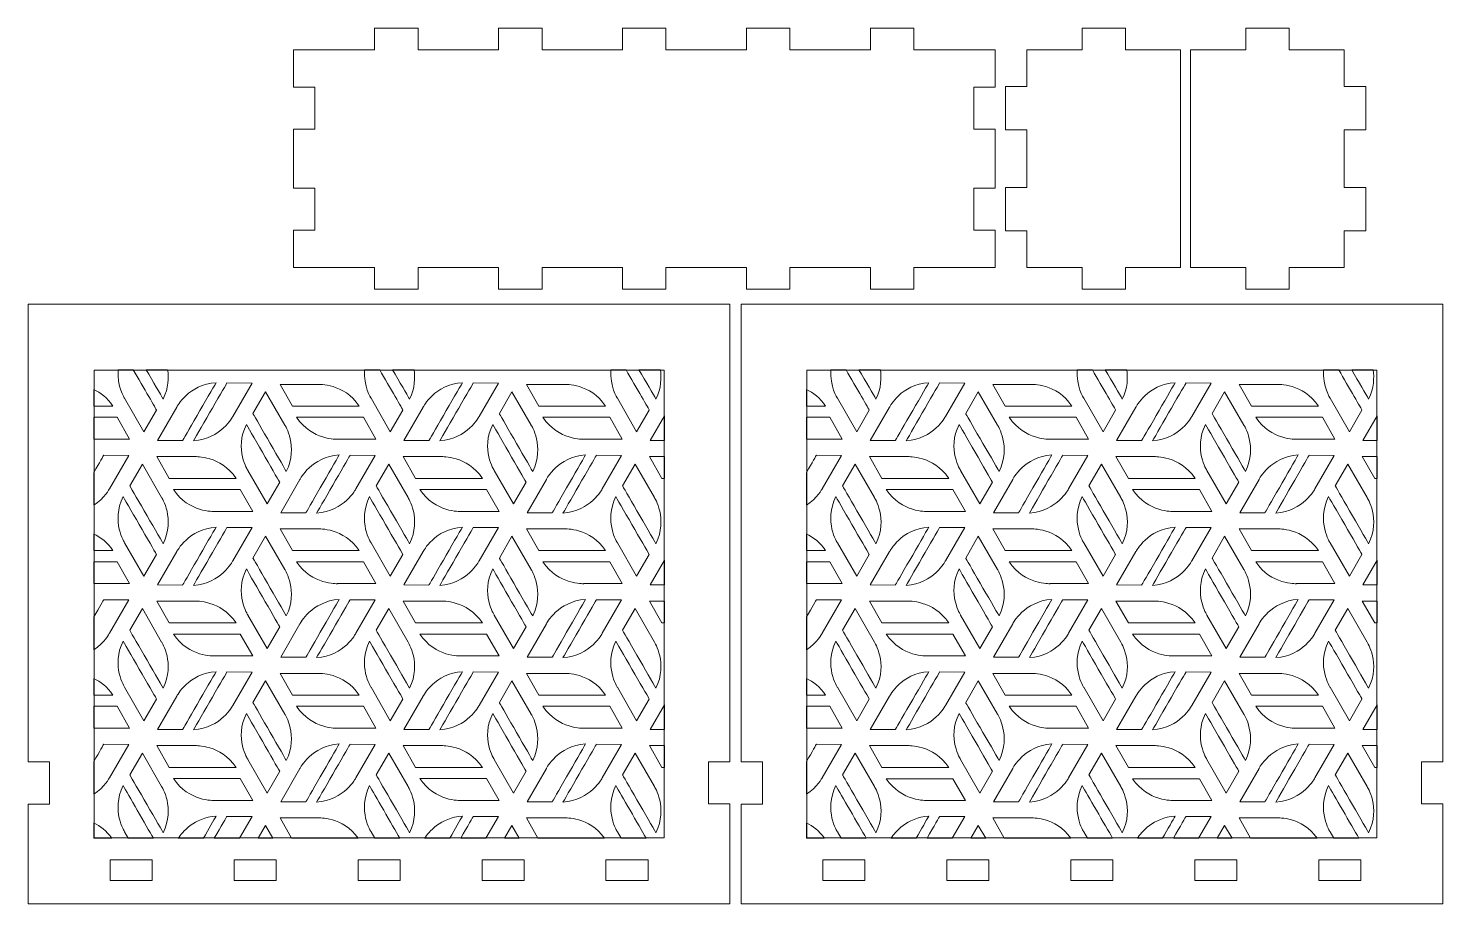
# Model space of a CAD drawing. Header units: inches. Extents: x 11.5 to 24.5, y -16 to -8.
import ezdxf

# ---------------------------------------------------------------- set-up
doc = ezdxf.new("R2010")
doc.units = ezdxf.units.IN
doc.header["$MEASUREMENT"] = 0
doc.layers.add('Layer 1', color=7, linetype='Continuous')

# ---------------------------------------------------------------- blocks, each defined once
blk = doc.blocks.new('block 4')
at = {"layer": 'Layer 1', "color": 114, "lineweight": 9, "true_color": 0x00a550}
blk.add_lwpolyline([(23.099, -8.168), (23.099, -7.971)], dxfattribs=at)
blk = doc.blocks.new('block 5')
at = {"layer": 'Layer 1', "color": 114, "lineweight": 9, "true_color": 0x00a550}
blk.add_lwpolyline([(23.099, -7.971), (22.699, -7.971)], dxfattribs=at)
blk = doc.blocks.new('block 6')
at = {"layer": 'Layer 1', "color": 114, "lineweight": 9, "true_color": 0x00a550}
blk.add_lwpolyline([(22.699, -7.971), (22.699, -8.168)], dxfattribs=at)
blk = doc.blocks.new('block 7')
at = {"layer": 'Layer 1', "color": 114, "lineweight": 9, "true_color": 0x00a550}
blk.add_lwpolyline([(22.699, -8.168), (22.191, -8.168)], dxfattribs=at)
blk = doc.blocks.new('block 8')
at = {"layer": 'Layer 1', "color": 114, "lineweight": 9, "true_color": 0x00a550}
blk.add_lwpolyline([(22.191, -8.168), (22.191, -10.174)], dxfattribs=at)
blk = doc.blocks.new('block 9')
at = {"layer": 'Layer 1', "color": 114, "lineweight": 9, "true_color": 0x00a550}
blk.add_lwpolyline([(22.191, -10.174), (22.699, -10.174)], dxfattribs=at)
blk = doc.blocks.new('block 10')
at = {"layer": 'Layer 1', "color": 114, "lineweight": 9, "true_color": 0x00a550}
blk.add_lwpolyline([(22.699, -10.174), (22.699, -10.371)], dxfattribs=at)
blk = doc.blocks.new('block 11')
at = {"layer": 'Layer 1', "color": 114, "lineweight": 9, "true_color": 0x00a550}
blk.add_lwpolyline([(22.699, -10.371), (23.099, -10.371)], dxfattribs=at)
blk = doc.blocks.new('block 12')
at = {"layer": 'Layer 1', "color": 114, "lineweight": 9, "true_color": 0x00a550}
blk.add_lwpolyline([(23.099, -10.371), (23.099, -10.174)], dxfattribs=at)
blk = doc.blocks.new('block 13')
at = {"layer": 'Layer 1', "color": 114, "lineweight": 9, "true_color": 0x00a550}
blk.add_lwpolyline([(23.099, -10.174), (23.607, -10.174)], dxfattribs=at)
blk = doc.blocks.new('block 14')
at = {"layer": 'Layer 1', "color": 114, "lineweight": 9, "true_color": 0x00a550}
blk.add_lwpolyline([(23.607, -10.174), (23.607, -9.835)], dxfattribs=at)
blk = doc.blocks.new('block 15')
at = {"layer": 'Layer 1', "color": 114, "lineweight": 9, "true_color": 0x00a550}
blk.add_lwpolyline([(23.607, -9.835), (23.804, -9.835)], dxfattribs=at)
blk = doc.blocks.new('block 16')
at = {"layer": 'Layer 1', "color": 114, "lineweight": 9, "true_color": 0x00a550}
blk.add_lwpolyline([(23.804, -9.835), (23.804, -9.436)], dxfattribs=at)
blk = doc.blocks.new('block 17')
at = {"layer": 'Layer 1', "color": 114, "lineweight": 9, "true_color": 0x00a550}
blk.add_lwpolyline([(23.804, -9.436), (23.607, -9.436)], dxfattribs=at)
blk = doc.blocks.new('block 18')
at = {"layer": 'Layer 1', "color": 114, "lineweight": 9, "true_color": 0x00a550}
blk.add_lwpolyline([(23.607, -9.436), (23.607, -8.906)], dxfattribs=at)
blk = doc.blocks.new('block 19')
at = {"layer": 'Layer 1', "color": 114, "lineweight": 9, "true_color": 0x00a550}
blk.add_lwpolyline([(23.607, -8.906), (23.804, -8.906)], dxfattribs=at)
blk = doc.blocks.new('block 20')
at = {"layer": 'Layer 1', "color": 114, "lineweight": 9, "true_color": 0x00a550}
blk.add_lwpolyline([(23.804, -8.906), (23.804, -8.507)], dxfattribs=at)
blk = doc.blocks.new('block 21')
at = {"layer": 'Layer 1', "color": 114, "lineweight": 9, "true_color": 0x00a550}
blk.add_lwpolyline([(23.804, -8.507), (23.607, -8.507)], dxfattribs=at)
blk = doc.blocks.new('block 22')
at = {"layer": 'Layer 1', "color": 114, "lineweight": 9, "true_color": 0x00a550}
blk.add_lwpolyline([(23.607, -8.507), (23.607, -8.168)], dxfattribs=at)
blk = doc.blocks.new('block 23')
at = {"layer": 'Layer 1', "color": 114, "lineweight": 9, "true_color": 0x00a550}
blk.add_lwpolyline([(23.607, -8.168), (23.099, -8.168)], dxfattribs=at)
blk = doc.blocks.new('block 3')
at = {"layer": 'Layer 1'}
for name in ['block 5', 'block 6', 'block 4', 'block 7', 'block 8', 'block 23', 'block 22', 'block 21', 'block 20', 'block 18', 'block 19', 'block 17', 'block 16', 'block 14', 'block 15', 'block 9', 'block 10', 'block 12', 'block 13', 'block 11']:
    blk.add_blockref(name, (0, 0), dxfattribs=at)
blk = doc.blocks.new('block 25')
at = {"layer": 'Layer 1', "color": 114, "lineweight": 9, "true_color": 0x00a550}
blk.add_lwpolyline([(21.192, -10.174), (21.192, -10.371)], dxfattribs=at)
blk = doc.blocks.new('block 26')
at = {"layer": 'Layer 1', "color": 114, "lineweight": 9, "true_color": 0x00a550}
blk.add_lwpolyline([(21.192, -10.371), (21.591, -10.371)], dxfattribs=at)
blk = doc.blocks.new('block 27')
at = {"layer": 'Layer 1', "color": 114, "lineweight": 9, "true_color": 0x00a550}
blk.add_lwpolyline([(21.591, -10.371), (21.591, -10.174)], dxfattribs=at)
blk = doc.blocks.new('block 28')
at = {"layer": 'Layer 1', "color": 114, "lineweight": 9, "true_color": 0x00a550}
blk.add_lwpolyline([(21.591, -10.174), (22.099, -10.174)], dxfattribs=at)
blk = doc.blocks.new('block 29')
at = {"layer": 'Layer 1', "color": 114, "lineweight": 9, "true_color": 0x00a550}
blk.add_lwpolyline([(22.099, -10.174), (22.099, -8.168)], dxfattribs=at)
blk = doc.blocks.new('block 30')
at = {"layer": 'Layer 1', "color": 114, "lineweight": 9, "true_color": 0x00a550}
blk.add_lwpolyline([(22.099, -8.168), (21.591, -8.168)], dxfattribs=at)
blk = doc.blocks.new('block 31')
at = {"layer": 'Layer 1', "color": 114, "lineweight": 9, "true_color": 0x00a550}
blk.add_lwpolyline([(21.591, -8.168), (21.591, -7.971)], dxfattribs=at)
blk = doc.blocks.new('block 32')
at = {"layer": 'Layer 1', "color": 114, "lineweight": 9, "true_color": 0x00a550}
blk.add_lwpolyline([(21.591, -7.971), (21.192, -7.971)], dxfattribs=at)
blk = doc.blocks.new('block 33')
at = {"layer": 'Layer 1', "color": 114, "lineweight": 9, "true_color": 0x00a550}
blk.add_lwpolyline([(21.192, -7.971), (21.192, -8.168)], dxfattribs=at)
blk = doc.blocks.new('block 34')
at = {"layer": 'Layer 1', "color": 114, "lineweight": 9, "true_color": 0x00a550}
blk.add_lwpolyline([(21.192, -8.168), (20.684, -8.168)], dxfattribs=at)
blk = doc.blocks.new('block 35')
at = {"layer": 'Layer 1', "color": 114, "lineweight": 9, "true_color": 0x00a550}
blk.add_lwpolyline([(20.684, -8.168), (20.684, -8.507)], dxfattribs=at)
blk = doc.blocks.new('block 36')
at = {"layer": 'Layer 1', "color": 114, "lineweight": 9, "true_color": 0x00a550}
blk.add_lwpolyline([(20.684, -8.507), (20.487, -8.507)], dxfattribs=at)
blk = doc.blocks.new('block 37')
at = {"layer": 'Layer 1', "color": 114, "lineweight": 9, "true_color": 0x00a550}
blk.add_lwpolyline([(20.487, -8.507), (20.487, -8.907)], dxfattribs=at)
blk = doc.blocks.new('block 38')
at = {"layer": 'Layer 1', "color": 114, "lineweight": 9, "true_color": 0x00a550}
blk.add_lwpolyline([(20.487, -8.907), (20.684, -8.907)], dxfattribs=at)
blk = doc.blocks.new('block 39')
at = {"layer": 'Layer 1', "color": 114, "lineweight": 9, "true_color": 0x00a550}
blk.add_lwpolyline([(20.684, -8.907), (20.684, -9.436)], dxfattribs=at)
blk = doc.blocks.new('block 40')
at = {"layer": 'Layer 1', "color": 114, "lineweight": 9, "true_color": 0x00a550}
blk.add_lwpolyline([(20.684, -9.436), (20.487, -9.436)], dxfattribs=at)
blk = doc.blocks.new('block 41')
at = {"layer": 'Layer 1', "color": 114, "lineweight": 9, "true_color": 0x00a550}
blk.add_lwpolyline([(20.487, -9.436), (20.487, -9.836)], dxfattribs=at)
blk = doc.blocks.new('block 42')
at = {"layer": 'Layer 1', "color": 114, "lineweight": 9, "true_color": 0x00a550}
blk.add_lwpolyline([(20.487, -9.836), (20.684, -9.836)], dxfattribs=at)
blk = doc.blocks.new('block 43')
at = {"layer": 'Layer 1', "color": 114, "lineweight": 9, "true_color": 0x00a550}
blk.add_lwpolyline([(20.684, -9.836), (20.684, -10.174)], dxfattribs=at)
blk = doc.blocks.new('block 44')
at = {"layer": 'Layer 1', "color": 114, "lineweight": 9, "true_color": 0x00a550}
blk.add_lwpolyline([(20.684, -10.174), (21.192, -10.174)], dxfattribs=at)
blk = doc.blocks.new('block 24')
at = {"layer": 'Layer 1'}
for name in ['block 32', 'block 33', 'block 31', 'block 34', 'block 35', 'block 30', 'block 29', 'block 36', 'block 37', 'block 38', 'block 39', 'block 40', 'block 41', 'block 42', 'block 43', 'block 44', 'block 25', 'block 27', 'block 28', 'block 26']:
    blk.add_blockref(name, (0, 0), dxfattribs=at)
blk = doc.blocks.new('block 47')
at = {"layer": 'Layer 1', "color": 175, "lineweight": 9, "true_color": 0x3852a4}
blk.add_lwpolyline([(18.657, -11.117), (23.907, -11.117)], dxfattribs=at)
blk = doc.blocks.new('block 48')
at = {"layer": 'Layer 1', "color": 175, "lineweight": 9, "true_color": 0x3852a4}
blk.add_lwpolyline([(23.907, -11.117), (23.907, -15.423)], dxfattribs=at)
blk = doc.blocks.new('block 49')
at = {"layer": 'Layer 1', "color": 175, "lineweight": 9, "true_color": 0x3852a4}
blk.add_lwpolyline([(23.907, -15.423), (18.657, -15.423)], dxfattribs=at)
blk = doc.blocks.new('block 50')
at = {"layer": 'Layer 1', "color": 175, "lineweight": 9, "true_color": 0x3852a4}
blk.add_lwpolyline([(18.657, -15.423), (18.657, -11.117)], dxfattribs=at)
blk = doc.blocks.new('block 46')
at = {"layer": 'Layer 1'}
for name in ['block 47', 'block 50', 'block 48', 'block 49']:
    blk.add_blockref(name, (0, 0), dxfattribs=at)
blk = doc.blocks.new('block 52')
at = {"layer": 'Layer 1', "color": 240, "lineweight": 9, "true_color": 0xee2c45}
blk.add_lwpolyline([(20.334, -15.625), (20.334, -15.816)], dxfattribs=at)
blk = doc.blocks.new('block 53')
at = {"layer": 'Layer 1', "color": 240, "lineweight": 9, "true_color": 0xee2c45}
blk.add_lwpolyline([(20.334, -15.816), (19.946, -15.816)], dxfattribs=at)
blk = doc.blocks.new('block 54')
at = {"layer": 'Layer 1', "color": 240, "lineweight": 9, "true_color": 0xee2c45}
blk.add_lwpolyline([(19.946, -15.816), (19.946, -15.625)], dxfattribs=at)
blk = doc.blocks.new('block 55')
at = {"layer": 'Layer 1', "color": 240, "lineweight": 9, "true_color": 0xee2c45}
blk.add_lwpolyline([(19.946, -15.625), (20.334, -15.625)], dxfattribs=at)
blk = doc.blocks.new('block 56')
at = {"layer": 'Layer 1', "color": 240, "lineweight": 9, "true_color": 0xee2c45}
blk.add_lwpolyline([(23.759, -15.625), (23.759, -15.816)], dxfattribs=at)
blk = doc.blocks.new('block 57')
at = {"layer": 'Layer 1', "color": 240, "lineweight": 9, "true_color": 0xee2c45}
blk.add_lwpolyline([(23.759, -15.816), (23.372, -15.816)], dxfattribs=at)
blk = doc.blocks.new('block 58')
at = {"layer": 'Layer 1', "color": 240, "lineweight": 9, "true_color": 0xee2c45}
blk.add_lwpolyline([(23.372, -15.816), (23.372, -15.625)], dxfattribs=at)
blk = doc.blocks.new('block 59')
at = {"layer": 'Layer 1', "color": 240, "lineweight": 9, "true_color": 0xee2c45}
blk.add_lwpolyline([(23.372, -15.625), (23.759, -15.625)], dxfattribs=at)
blk = doc.blocks.new('block 60')
at = {"layer": 'Layer 1', "color": 240, "lineweight": 9, "true_color": 0xee2c45}
blk.add_lwpolyline([(19.192, -15.625), (19.192, -15.816)], dxfattribs=at)
blk = doc.blocks.new('block 61')
at = {"layer": 'Layer 1', "color": 240, "lineweight": 9, "true_color": 0xee2c45}
blk.add_lwpolyline([(19.192, -15.816), (18.804, -15.816)], dxfattribs=at)
blk = doc.blocks.new('block 62')
at = {"layer": 'Layer 1', "color": 240, "lineweight": 9, "true_color": 0xee2c45}
blk.add_lwpolyline([(18.804, -15.816), (18.804, -15.625)], dxfattribs=at)
blk = doc.blocks.new('block 63')
at = {"layer": 'Layer 1', "color": 240, "lineweight": 9, "true_color": 0xee2c45}
blk.add_lwpolyline([(18.804, -15.625), (19.192, -15.625)], dxfattribs=at)
blk = doc.blocks.new('block 64')
at = {"layer": 'Layer 1', "color": 240, "lineweight": 9, "true_color": 0xee2c45}
blk.add_lwpolyline([(22.618, -15.625), (22.618, -15.816)], dxfattribs=at)
blk = doc.blocks.new('block 65')
at = {"layer": 'Layer 1', "color": 240, "lineweight": 9, "true_color": 0xee2c45}
blk.add_lwpolyline([(22.618, -15.816), (22.23, -15.816)], dxfattribs=at)
blk = doc.blocks.new('block 66')
at = {"layer": 'Layer 1', "color": 240, "lineweight": 9, "true_color": 0xee2c45}
blk.add_lwpolyline([(22.23, -15.816), (22.23, -15.625)], dxfattribs=at)
blk = doc.blocks.new('block 67')
at = {"layer": 'Layer 1', "color": 240, "lineweight": 9, "true_color": 0xee2c45}
blk.add_lwpolyline([(22.23, -15.625), (22.618, -15.625)], dxfattribs=at)
blk = doc.blocks.new('block 68')
at = {"layer": 'Layer 1', "color": 240, "lineweight": 9, "true_color": 0xee2c45}
blk.add_lwpolyline([(21.088, -15.625), (21.476, -15.625)], dxfattribs=at)
blk = doc.blocks.new('block 69')
at = {"layer": 'Layer 1', "color": 240, "lineweight": 9, "true_color": 0xee2c45}
blk.add_lwpolyline([(21.476, -15.625), (21.476, -15.816)], dxfattribs=at)
blk = doc.blocks.new('block 70')
at = {"layer": 'Layer 1', "color": 240, "lineweight": 9, "true_color": 0xee2c45}
blk.add_lwpolyline([(21.476, -15.816), (21.088, -15.816)], dxfattribs=at)
blk = doc.blocks.new('block 71')
at = {"layer": 'Layer 1', "color": 240, "lineweight": 9, "true_color": 0xee2c45}
blk.add_lwpolyline([(21.088, -15.816), (21.088, -15.625)], dxfattribs=at)
blk = doc.blocks.new('block 51')
at = {"layer": 'Layer 1', "color": 240, "lineweight": 9, "true_color": 0xee2c45}
for points in [[(23.91, -11.765), (23.91, -11.537), (23.779, -11.765), (23.91, -11.765)], [(23.91, -13.095), (23.91, -12.868), (23.779, -13.095), (23.91, -13.095)], [(23.91, -14.426), (23.91, -14.198), (23.779, -14.425), (23.91, -14.426)], [(20.167, -15.426), (20.305, -15.426), (20.236, -15.308), (20.167, -15.426)], [(22.436, -15.426), (22.573, -15.426), (22.505, -15.308), (22.436, -15.426)]]:
    blk.add_lwpolyline(points, dxfattribs=at)
for points, knots in [([(18.938, -11.377), (18.938, -11.377), (19.116, -11.684), (19.116, -11.684), (19.116, -11.684), (19.232, -11.485), (19.232, -11.485), (19.232, -11.485), (19.111, -11.275), (19.018, -11.114), (19.018, -11.114), (18.879, -11.114), (18.879, -11.114), (18.866, -11.266), (18.938, -11.377), (18.938, -11.377)], [0, 0, 0, 0, 1, 1, 1, 2, 2, 2, 3, 3, 3, 4, 4, 4, 5, 5, 5, 5]), ([(19.334, -11.114), (19.334, -11.114), (19.137, -11.114), (19.137, -11.114), (19.202, -11.226), (19.268, -11.341), (19.293, -11.384), (19.343, -11.283), (19.346, -11.188), (19.334, -11.114)], [0, 0, 0, 0, 1, 1, 1, 2, 2, 2, 3, 3, 3, 3]), ([(21.207, -11.377), (21.207, -11.377), (21.385, -11.684), (21.385, -11.684), (21.385, -11.684), (21.501, -11.485), (21.501, -11.485), (21.501, -11.485), (21.38, -11.275), (21.287, -11.114), (21.287, -11.114), (21.148, -11.114), (21.148, -11.114), (21.135, -11.266), (21.207, -11.377), (21.207, -11.377)], [0, 0, 0, 0, 1, 1, 1, 2, 2, 2, 3, 3, 3, 4, 4, 4, 5, 5, 5, 5]), ([(21.603, -11.114), (21.603, -11.114), (21.406, -11.114), (21.406, -11.114), (21.471, -11.226), (21.537, -11.341), (21.562, -11.384), (21.612, -11.283), (21.615, -11.188), (21.603, -11.114)], [0, 0, 0, 0, 1, 1, 1, 2, 2, 2, 3, 3, 3, 3]), ([(23.476, -11.377), (23.476, -11.377), (23.654, -11.684), (23.654, -11.684), (23.654, -11.684), (23.77, -11.485), (23.77, -11.485), (23.77, -11.485), (23.649, -11.275), (23.556, -11.114), (23.556, -11.114), (23.417, -11.114), (23.417, -11.114), (23.404, -11.266), (23.476, -11.377), (23.476, -11.377)], [0, 0, 0, 0, 1, 1, 1, 2, 2, 2, 3, 3, 3, 4, 4, 4, 5, 5, 5, 5]), ([(23.872, -11.114), (23.872, -11.114), (23.675, -11.114), (23.675, -11.114), (23.739, -11.226), (23.806, -11.341), (23.831, -11.384), (23.881, -11.283), (23.884, -11.188), (23.872, -11.114)], [0, 0, 0, 0, 1, 1, 1, 2, 2, 2, 3, 3, 3, 3]), ([(18.654, -11.295), (18.654, -11.295), (18.654, -11.449), (18.654, -11.449), (18.731, -11.449), (18.798, -11.449), (18.83, -11.449), (18.778, -11.371), (18.714, -11.324), (18.654, -11.295)], [0, 0, 0, 0, 1, 1, 1, 2, 2, 2, 3, 3, 3, 3]), ([(19.78, -11.233), (19.525, -11.249), (19.419, -11.457), (19.419, -11.457), (19.419, -11.457), (19.241, -11.765), (19.241, -11.765), (19.241, -11.765), (19.472, -11.766), (19.472, -11.766), (19.472, -11.766), (19.725, -11.329), (19.78, -11.233)], [0, 0, 0, 0, 1, 1, 1, 2, 2, 2, 3, 3, 3, 4, 4, 4, 4]), ([(19.933, -11.544), (19.933, -11.544), (20.111, -11.237), (20.111, -11.237), (20.111, -11.237), (19.88, -11.236), (19.88, -11.236), (19.88, -11.236), (19.627, -11.673), (19.572, -11.768), (19.827, -11.752), (19.933, -11.544), (19.933, -11.544)], [0, 0, 0, 0, 1, 1, 1, 2, 2, 2, 3, 3, 3, 4, 4, 4, 4]), ([(20.414, -11.624), (20.414, -11.624), (20.236, -11.317), (20.236, -11.317), (20.236, -11.317), (20.12, -11.517), (20.12, -11.517), (20.12, -11.517), (20.372, -11.954), (20.428, -12.05), (20.541, -11.82), (20.414, -11.624), (20.414, -11.624)], [0, 0, 0, 0, 1, 1, 1, 2, 2, 2, 3, 3, 3, 4, 4, 4, 4]), ([(21.099, -11.449), (20.957, -11.236), (20.724, -11.249), (20.724, -11.249), (20.724, -11.249), (20.369, -11.249), (20.369, -11.249), (20.369, -11.249), (20.483, -11.449), (20.483, -11.449), (20.483, -11.449), (20.988, -11.449), (21.099, -11.449)], [0, 0, 0, 0, 1, 1, 1, 2, 2, 2, 3, 3, 3, 4, 4, 4, 4]), ([(22.049, -11.233), (21.794, -11.249), (21.688, -11.457), (21.688, -11.457), (21.688, -11.457), (21.51, -11.765), (21.51, -11.765), (21.51, -11.765), (21.741, -11.766), (21.741, -11.766), (21.741, -11.766), (21.994, -11.329), (22.049, -11.233)], [0, 0, 0, 0, 1, 1, 1, 2, 2, 2, 3, 3, 3, 4, 4, 4, 4]), ([(22.202, -11.544), (22.202, -11.544), (22.38, -11.237), (22.38, -11.237), (22.38, -11.237), (22.149, -11.236), (22.149, -11.236), (22.149, -11.236), (21.896, -11.673), (21.841, -11.768), (22.096, -11.752), (22.202, -11.544), (22.202, -11.544)], [0, 0, 0, 0, 1, 1, 1, 2, 2, 2, 3, 3, 3, 4, 4, 4, 4]), ([(22.683, -11.624), (22.683, -11.624), (22.505, -11.317), (22.505, -11.317), (22.505, -11.317), (22.389, -11.517), (22.389, -11.517), (22.389, -11.517), (22.641, -11.954), (22.697, -12.05), (22.81, -11.82), (22.683, -11.624), (22.683, -11.624)], [0, 0, 0, 0, 1, 1, 1, 2, 2, 2, 3, 3, 3, 4, 4, 4, 4]), ([(23.368, -11.449), (23.226, -11.236), (22.993, -11.249), (22.993, -11.249), (22.993, -11.249), (22.638, -11.249), (22.638, -11.249), (22.638, -11.249), (22.752, -11.449), (22.752, -11.449), (22.752, -11.449), (23.257, -11.449), (23.368, -11.449)], [0, 0, 0, 0, 1, 1, 1, 2, 2, 2, 3, 3, 3, 4, 4, 4, 4]), ([(18.869, -11.552), (18.869, -11.552), (18.772, -11.552), (18.654, -11.552), (18.654, -11.552), (18.654, -11.753), (18.654, -11.753), (18.654, -11.753), (18.983, -11.753), (18.983, -11.753), (18.983, -11.753), (18.869, -11.552), (18.869, -11.552)], [0, 0, 0, 0, 1, 1, 1, 2, 2, 2, 3, 3, 3, 4, 4, 4, 4]), ([(20.897, -11.753), (20.897, -11.753), (21.252, -11.753), (21.252, -11.753), (21.252, -11.753), (21.138, -11.552), (21.138, -11.552), (21.138, -11.552), (20.633, -11.552), (20.522, -11.552), (20.664, -11.765), (20.897, -11.753), (20.897, -11.753)], [0, 0, 0, 0, 1, 1, 1, 2, 2, 2, 3, 3, 3, 4, 4, 4, 4]), ([(23.166, -11.753), (23.166, -11.753), (23.521, -11.753), (23.521, -11.753), (23.521, -11.753), (23.407, -11.552), (23.407, -11.552), (23.407, -11.552), (22.902, -11.552), (22.791, -11.552), (22.933, -11.765), (23.166, -11.753), (23.166, -11.753)], [0, 0, 0, 0, 1, 1, 1, 2, 2, 2, 3, 3, 3, 4, 4, 4, 4]), ([(20.367, -12.15), (20.367, -12.15), (20.114, -11.713), (20.059, -11.617), (19.946, -11.846), (20.073, -12.042), (20.073, -12.042), (20.073, -12.042), (20.25, -12.349), (20.25, -12.349), (20.25, -12.349), (20.367, -12.15), (20.367, -12.15)], [0, 0, 0, 0, 1, 1, 1, 2, 2, 2, 3, 3, 3, 4, 4, 4, 4]), ([(22.636, -12.15), (22.636, -12.15), (22.383, -11.713), (22.328, -11.617), (22.215, -11.846), (22.342, -12.042), (22.342, -12.042), (22.342, -12.042), (22.519, -12.349), (22.519, -12.349), (22.519, -12.349), (22.636, -12.15), (22.636, -12.15)], [0, 0, 0, 0, 1, 1, 1, 2, 2, 2, 3, 3, 3, 4, 4, 4, 4]), ([(18.799, -12.209), (18.799, -12.209), (18.976, -11.902), (18.976, -11.902), (18.976, -11.902), (18.745, -11.901), (18.745, -11.901), (18.745, -11.901), (18.705, -11.97), (18.654, -12.059), (18.654, -12.059), (18.654, -12.362), (18.654, -12.362), (18.754, -12.296), (18.799, -12.209), (18.799, -12.209)], [0, 0, 0, 0, 1, 1, 1, 2, 2, 2, 3, 3, 3, 4, 4, 4, 5, 5, 5, 5]), ([(19.279, -12.289), (19.279, -12.289), (19.102, -11.982), (19.102, -11.982), (19.102, -11.982), (18.985, -12.182), (18.985, -12.182), (18.985, -12.182), (19.238, -12.619), (19.293, -12.715), (19.407, -12.485), (19.279, -12.289), (19.279, -12.289)], [0, 0, 0, 0, 1, 1, 1, 2, 2, 2, 3, 3, 3, 4, 4, 4, 4]), ([(19.964, -12.114), (19.822, -11.901), (19.589, -11.914), (19.589, -11.914), (19.589, -11.914), (19.234, -11.914), (19.234, -11.914), (19.234, -11.914), (19.349, -12.114), (19.349, -12.114), (19.349, -12.114), (19.854, -12.114), (19.964, -12.114)], [0, 0, 0, 0, 1, 1, 1, 2, 2, 2, 3, 3, 3, 4, 4, 4, 4]), ([(20.553, -12.123), (20.553, -12.123), (20.376, -12.43), (20.376, -12.43), (20.376, -12.43), (20.607, -12.431), (20.607, -12.431), (20.607, -12.431), (20.859, -11.994), (20.914, -11.898), (20.659, -11.914), (20.553, -12.123), (20.553, -12.123)], [0, 0, 0, 0, 1, 1, 1, 2, 2, 2, 3, 3, 3, 4, 4, 4, 4]), ([(20.707, -12.434), (20.962, -12.417), (21.068, -12.209), (21.068, -12.209), (21.068, -12.209), (21.245, -11.902), (21.245, -11.902), (21.245, -11.902), (21.014, -11.901), (21.014, -11.901), (21.014, -11.901), (20.762, -12.338), (20.707, -12.434)], [0, 0, 0, 0, 1, 1, 1, 2, 2, 2, 3, 3, 3, 4, 4, 4, 4]), ([(21.548, -12.289), (21.548, -12.289), (21.371, -11.982), (21.371, -11.982), (21.371, -11.982), (21.254, -12.182), (21.254, -12.182), (21.254, -12.182), (21.507, -12.619), (21.562, -12.715), (21.675, -12.485), (21.548, -12.289), (21.548, -12.289)], [0, 0, 0, 0, 1, 1, 1, 2, 2, 2, 3, 3, 3, 4, 4, 4, 4]), ([(22.233, -12.114), (22.091, -11.901), (21.858, -11.914), (21.858, -11.914), (21.858, -11.914), (21.503, -11.914), (21.503, -11.914), (21.503, -11.914), (21.618, -12.114), (21.618, -12.114), (21.618, -12.114), (22.123, -12.114), (22.233, -12.114)], [0, 0, 0, 0, 1, 1, 1, 2, 2, 2, 3, 3, 3, 4, 4, 4, 4]), ([(22.822, -12.123), (22.822, -12.123), (22.645, -12.43), (22.645, -12.43), (22.645, -12.43), (22.876, -12.431), (22.876, -12.431), (22.876, -12.431), (23.128, -11.994), (23.183, -11.898), (22.928, -11.914), (22.822, -12.123), (22.822, -12.123)], [0, 0, 0, 0, 1, 1, 1, 2, 2, 2, 3, 3, 3, 4, 4, 4, 4]), ([(22.976, -12.434), (23.231, -12.417), (23.337, -12.209), (23.337, -12.209), (23.337, -12.209), (23.514, -11.902), (23.514, -11.902), (23.514, -11.902), (23.283, -11.901), (23.283, -11.901), (23.283, -11.901), (23.031, -12.338), (22.976, -12.434)], [0, 0, 0, 0, 1, 1, 1, 2, 2, 2, 3, 3, 3, 4, 4, 4, 4]), ([(23.817, -12.289), (23.817, -12.289), (23.64, -11.982), (23.64, -11.982), (23.64, -11.982), (23.523, -12.182), (23.523, -12.182), (23.523, -12.182), (23.776, -12.619), (23.831, -12.715), (23.944, -12.485), (23.817, -12.289), (23.817, -12.289)], [0, 0, 0, 0, 1, 1, 1, 2, 2, 2, 3, 3, 3, 4, 4, 4, 4]), ([(23.887, -12.114), (23.887, -12.114), (23.895, -12.114), (23.91, -12.114), (23.91, -12.114), (23.91, -11.914), (23.91, -11.914), (23.91, -11.914), (23.772, -11.914), (23.772, -11.914), (23.772, -11.914), (23.887, -12.114), (23.887, -12.114)], [0, 0, 0, 0, 1, 1, 1, 2, 2, 2, 3, 3, 3, 4, 4, 4, 4]), ([(19.388, -12.217), (19.53, -12.43), (19.763, -12.418), (19.763, -12.418), (19.763, -12.418), (20.118, -12.418), (20.118, -12.418), (20.118, -12.418), (20.003, -12.217), (20.003, -12.217), (20.003, -12.217), (19.498, -12.217), (19.388, -12.217)], [0, 0, 0, 0, 1, 1, 1, 2, 2, 2, 3, 3, 3, 4, 4, 4, 4]), ([(21.657, -12.217), (21.799, -12.43), (22.032, -12.418), (22.032, -12.418), (22.032, -12.418), (22.387, -12.418), (22.387, -12.418), (22.387, -12.418), (22.272, -12.217), (22.272, -12.217), (22.272, -12.217), (21.767, -12.217), (21.657, -12.217)], [0, 0, 0, 0, 1, 1, 1, 2, 2, 2, 3, 3, 3, 4, 4, 4, 4]), ([(19.232, -12.815), (19.232, -12.815), (18.98, -12.378), (18.925, -12.282), (18.811, -12.511), (18.938, -12.707), (18.938, -12.707), (18.938, -12.707), (19.116, -13.014), (19.116, -13.014), (19.116, -13.014), (19.232, -12.815), (19.232, -12.815)], [0, 0, 0, 0, 1, 1, 1, 2, 2, 2, 3, 3, 3, 4, 4, 4, 4]), ([(21.501, -12.815), (21.501, -12.815), (21.249, -12.378), (21.193, -12.282), (21.08, -12.511), (21.207, -12.707), (21.207, -12.707), (21.207, -12.707), (21.385, -13.014), (21.385, -13.014), (21.385, -13.014), (21.501, -12.815), (21.501, -12.815)], [0, 0, 0, 0, 1, 1, 1, 2, 2, 2, 3, 3, 3, 4, 4, 4, 4]), ([(23.77, -12.815), (23.77, -12.815), (23.518, -12.378), (23.462, -12.282), (23.349, -12.511), (23.476, -12.707), (23.476, -12.707), (23.476, -12.707), (23.654, -13.014), (23.654, -13.014), (23.654, -13.014), (23.77, -12.815), (23.77, -12.815)], [0, 0, 0, 0, 1, 1, 1, 2, 2, 2, 3, 3, 3, 4, 4, 4, 4]), ([(18.654, -12.625), (18.654, -12.625), (18.654, -12.779), (18.654, -12.779), (18.731, -12.779), (18.798, -12.779), (18.83, -12.779), (18.778, -12.702), (18.714, -12.654), (18.654, -12.625)], [0, 0, 0, 0, 1, 1, 1, 2, 2, 2, 3, 3, 3, 3]), ([(19.472, -13.096), (19.472, -13.096), (19.725, -12.659), (19.78, -12.563), (19.525, -12.579), (19.419, -12.788), (19.419, -12.788), (19.419, -12.788), (19.241, -13.095), (19.241, -13.095), (19.241, -13.095), (19.472, -13.096), (19.472, -13.096)], [0, 0, 0, 0, 1, 1, 1, 2, 2, 2, 3, 3, 3, 4, 4, 4, 4]), ([(19.933, -12.874), (19.933, -12.874), (20.111, -12.567), (20.111, -12.567), (20.111, -12.567), (19.88, -12.566), (19.88, -12.566), (19.88, -12.566), (19.627, -13.003), (19.572, -13.099), (19.827, -13.082), (19.933, -12.874), (19.933, -12.874)], [0, 0, 0, 0, 1, 1, 1, 2, 2, 2, 3, 3, 3, 4, 4, 4, 4]), ([(20.483, -12.779), (20.483, -12.779), (20.988, -12.779), (21.099, -12.779), (20.957, -12.566), (20.724, -12.579), (20.724, -12.579), (20.724, -12.579), (20.369, -12.579), (20.369, -12.579), (20.369, -12.579), (20.483, -12.779), (20.483, -12.779)], [0, 0, 0, 0, 1, 1, 1, 2, 2, 2, 3, 3, 3, 4, 4, 4, 4]), ([(21.741, -13.096), (21.741, -13.096), (21.994, -12.659), (22.049, -12.563), (21.794, -12.579), (21.688, -12.788), (21.688, -12.788), (21.688, -12.788), (21.51, -13.095), (21.51, -13.095), (21.51, -13.095), (21.741, -13.096), (21.741, -13.096)], [0, 0, 0, 0, 1, 1, 1, 2, 2, 2, 3, 3, 3, 4, 4, 4, 4]), ([(22.202, -12.874), (22.202, -12.874), (22.38, -12.567), (22.38, -12.567), (22.38, -12.567), (22.149, -12.566), (22.149, -12.566), (22.149, -12.566), (21.896, -13.003), (21.841, -13.099), (22.096, -13.082), (22.202, -12.874), (22.202, -12.874)], [0, 0, 0, 0, 1, 1, 1, 2, 2, 2, 3, 3, 3, 4, 4, 4, 4]), ([(22.752, -12.779), (22.752, -12.779), (23.257, -12.779), (23.368, -12.779), (23.226, -12.566), (22.993, -12.579), (22.993, -12.579), (22.993, -12.579), (22.638, -12.579), (22.638, -12.579), (22.638, -12.579), (22.752, -12.779), (22.752, -12.779)], [0, 0, 0, 0, 1, 1, 1, 2, 2, 2, 3, 3, 3, 4, 4, 4, 4]), ([(20.414, -12.954), (20.414, -12.954), (20.236, -12.647), (20.236, -12.647), (20.236, -12.647), (20.12, -12.847), (20.12, -12.847), (20.12, -12.847), (20.372, -13.284), (20.428, -13.38), (20.541, -13.15), (20.414, -12.954), (20.414, -12.954)], [0, 0, 0, 0, 1, 1, 1, 2, 2, 2, 3, 3, 3, 4, 4, 4, 4]), ([(22.683, -12.954), (22.683, -12.954), (22.505, -12.647), (22.505, -12.647), (22.505, -12.647), (22.389, -12.847), (22.389, -12.847), (22.389, -12.847), (22.641, -13.284), (22.697, -13.38), (22.81, -13.15), (22.683, -12.954), (22.683, -12.954)], [0, 0, 0, 0, 1, 1, 1, 2, 2, 2, 3, 3, 3, 4, 4, 4, 4]), ([(18.869, -12.882), (18.869, -12.882), (18.772, -12.882), (18.654, -12.882), (18.654, -12.882), (18.654, -13.083), (18.654, -13.083), (18.654, -13.083), (18.983, -13.083), (18.983, -13.083), (18.983, -13.083), (18.869, -12.882), (18.869, -12.882)], [0, 0, 0, 0, 1, 1, 1, 2, 2, 2, 3, 3, 3, 4, 4, 4, 4]), ([(21.138, -12.882), (21.138, -12.882), (20.633, -12.882), (20.522, -12.882), (20.664, -13.095), (20.897, -13.083), (20.897, -13.083), (20.897, -13.083), (21.252, -13.083), (21.252, -13.083), (21.252, -13.083), (21.138, -12.882), (21.138, -12.882)], [0, 0, 0, 0, 1, 1, 1, 2, 2, 2, 3, 3, 3, 4, 4, 4, 4]), ([(23.407, -12.882), (23.407, -12.882), (22.902, -12.882), (22.791, -12.882), (22.933, -13.095), (23.166, -13.083), (23.166, -13.083), (23.166, -13.083), (23.521, -13.083), (23.521, -13.083), (23.521, -13.083), (23.407, -12.882), (23.407, -12.882)], [0, 0, 0, 0, 1, 1, 1, 2, 2, 2, 3, 3, 3, 4, 4, 4, 4]), ([(20.367, -13.48), (20.367, -13.48), (20.114, -13.043), (20.059, -12.947), (19.946, -13.176), (20.073, -13.372), (20.073, -13.372), (20.073, -13.372), (20.25, -13.679), (20.25, -13.679), (20.25, -13.679), (20.367, -13.48), (20.367, -13.48)], [0, 0, 0, 0, 1, 1, 1, 2, 2, 2, 3, 3, 3, 4, 4, 4, 4]), ([(22.636, -13.48), (22.636, -13.48), (22.383, -13.043), (22.328, -12.947), (22.215, -13.176), (22.342, -13.372), (22.342, -13.372), (22.342, -13.372), (22.519, -13.679), (22.519, -13.679), (22.519, -13.679), (22.636, -13.48), (22.636, -13.48)], [0, 0, 0, 0, 1, 1, 1, 2, 2, 2, 3, 3, 3, 4, 4, 4, 4]), ([(18.799, -13.539), (18.799, -13.539), (18.976, -13.232), (18.976, -13.232), (18.976, -13.232), (18.745, -13.231), (18.745, -13.231), (18.745, -13.231), (18.705, -13.3), (18.654, -13.389), (18.654, -13.389), (18.654, -13.692), (18.654, -13.692), (18.754, -13.626), (18.799, -13.539), (18.799, -13.539)], [0, 0, 0, 0, 1, 1, 1, 2, 2, 2, 3, 3, 3, 4, 4, 4, 5, 5, 5, 5]), ([(19.349, -13.444), (19.349, -13.444), (19.854, -13.444), (19.964, -13.444), (19.822, -13.232), (19.589, -13.244), (19.589, -13.244), (19.589, -13.244), (19.234, -13.244), (19.234, -13.244), (19.234, -13.244), (19.349, -13.444), (19.349, -13.444)], [0, 0, 0, 0, 1, 1, 1, 2, 2, 2, 3, 3, 3, 4, 4, 4, 4]), ([(20.553, -13.453), (20.553, -13.453), (20.376, -13.76), (20.376, -13.76), (20.376, -13.76), (20.607, -13.761), (20.607, -13.761), (20.607, -13.761), (20.859, -13.324), (20.914, -13.228), (20.659, -13.245), (20.553, -13.453), (20.553, -13.453)], [0, 0, 0, 0, 1, 1, 1, 2, 2, 2, 3, 3, 3, 4, 4, 4, 4]), ([(21.014, -13.231), (21.014, -13.231), (20.762, -13.668), (20.707, -13.764), (20.962, -13.747), (21.068, -13.539), (21.068, -13.539), (21.068, -13.539), (21.245, -13.232), (21.245, -13.232), (21.245, -13.232), (21.014, -13.231), (21.014, -13.231)], [0, 0, 0, 0, 1, 1, 1, 2, 2, 2, 3, 3, 3, 4, 4, 4, 4]), ([(21.618, -13.444), (21.618, -13.444), (22.123, -13.444), (22.233, -13.444), (22.091, -13.232), (21.858, -13.244), (21.858, -13.244), (21.858, -13.244), (21.503, -13.244), (21.503, -13.244), (21.503, -13.244), (21.618, -13.444), (21.618, -13.444)], [0, 0, 0, 0, 1, 1, 1, 2, 2, 2, 3, 3, 3, 4, 4, 4, 4]), ([(22.822, -13.453), (22.822, -13.453), (22.645, -13.76), (22.645, -13.76), (22.645, -13.76), (22.876, -13.761), (22.876, -13.761), (22.876, -13.761), (23.128, -13.324), (23.183, -13.228), (22.928, -13.245), (22.822, -13.453), (22.822, -13.453)], [0, 0, 0, 0, 1, 1, 1, 2, 2, 2, 3, 3, 3, 4, 4, 4, 4]), ([(23.283, -13.231), (23.283, -13.231), (23.031, -13.668), (22.976, -13.764), (23.231, -13.747), (23.337, -13.539), (23.337, -13.539), (23.337, -13.539), (23.514, -13.232), (23.514, -13.232), (23.514, -13.232), (23.283, -13.231), (23.283, -13.231)], [0, 0, 0, 0, 1, 1, 1, 2, 2, 2, 3, 3, 3, 4, 4, 4, 4]), ([(23.887, -13.444), (23.887, -13.444), (23.895, -13.444), (23.91, -13.444), (23.91, -13.444), (23.91, -13.244), (23.91, -13.244), (23.91, -13.244), (23.772, -13.244), (23.772, -13.244), (23.772, -13.244), (23.887, -13.444), (23.887, -13.444)], [0, 0, 0, 0, 1, 1, 1, 2, 2, 2, 3, 3, 3, 4, 4, 4, 4]), ([(18.985, -13.512), (18.985, -13.512), (19.238, -13.949), (19.293, -14.045), (19.407, -13.815), (19.279, -13.62), (19.279, -13.62), (19.279, -13.62), (19.102, -13.312), (19.102, -13.312), (19.102, -13.312), (18.985, -13.512), (18.985, -13.512)], [0, 0, 0, 0, 1, 1, 1, 2, 2, 2, 3, 3, 3, 4, 4, 4, 4]), ([(21.548, -13.62), (21.548, -13.62), (21.371, -13.312), (21.371, -13.312), (21.371, -13.312), (21.254, -13.512), (21.254, -13.512), (21.254, -13.512), (21.507, -13.949), (21.562, -14.045), (21.675, -13.815), (21.548, -13.62), (21.548, -13.62)], [0, 0, 0, 0, 1, 1, 1, 2, 2, 2, 3, 3, 3, 4, 4, 4, 4]), ([(23.523, -13.512), (23.523, -13.512), (23.776, -13.949), (23.831, -14.045), (23.944, -13.815), (23.817, -13.62), (23.817, -13.62), (23.817, -13.62), (23.64, -13.312), (23.64, -13.312), (23.64, -13.312), (23.523, -13.512), (23.523, -13.512)], [0, 0, 0, 0, 1, 1, 1, 2, 2, 2, 3, 3, 3, 4, 4, 4, 4]), ([(20.003, -13.547), (20.003, -13.547), (19.498, -13.547), (19.388, -13.547), (19.53, -13.76), (19.763, -13.748), (19.763, -13.748), (19.763, -13.748), (20.118, -13.748), (20.118, -13.748), (20.118, -13.748), (20.003, -13.547), (20.003, -13.547)], [0, 0, 0, 0, 1, 1, 1, 2, 2, 2, 3, 3, 3, 4, 4, 4, 4]), ([(22.272, -13.547), (22.272, -13.547), (21.767, -13.547), (21.657, -13.547), (21.799, -13.76), (22.032, -13.748), (22.032, -13.748), (22.032, -13.748), (22.387, -13.748), (22.387, -13.748), (22.387, -13.748), (22.272, -13.547), (22.272, -13.547)], [0, 0, 0, 0, 1, 1, 1, 2, 2, 2, 3, 3, 3, 4, 4, 4, 4]), ([(19.232, -14.145), (19.232, -14.145), (18.98, -13.708), (18.925, -13.612), (18.811, -13.841), (18.938, -14.037), (18.938, -14.037), (18.938, -14.037), (19.116, -14.345), (19.116, -14.345), (19.116, -14.345), (19.232, -14.145), (19.232, -14.145)], [0, 0, 0, 0, 1, 1, 1, 2, 2, 2, 3, 3, 3, 4, 4, 4, 4]), ([(21.385, -14.345), (21.385, -14.345), (21.501, -14.145), (21.501, -14.145), (21.501, -14.145), (21.249, -13.708), (21.193, -13.612), (21.08, -13.841), (21.207, -14.037), (21.207, -14.037), (21.207, -14.037), (21.385, -14.345), (21.385, -14.345)], [0, 0, 0, 0, 1, 1, 1, 2, 2, 2, 3, 3, 3, 4, 4, 4, 4]), ([(23.654, -14.345), (23.654, -14.345), (23.77, -14.145), (23.77, -14.145), (23.77, -14.145), (23.518, -13.708), (23.462, -13.612), (23.349, -13.841), (23.476, -14.037), (23.476, -14.037), (23.476, -14.037), (23.654, -14.345), (23.654, -14.345)], [0, 0, 0, 0, 1, 1, 1, 2, 2, 2, 3, 3, 3, 4, 4, 4, 4]), ([(19.78, -13.893), (19.525, -13.91), (19.419, -14.118), (19.419, -14.118), (19.419, -14.118), (19.241, -14.425), (19.241, -14.425), (19.241, -14.425), (19.472, -14.426), (19.472, -14.426), (19.472, -14.426), (19.725, -13.989), (19.78, -13.893)], [0, 0, 0, 0, 1, 1, 1, 2, 2, 2, 3, 3, 3, 4, 4, 4, 4]), ([(19.933, -14.204), (19.933, -14.204), (20.111, -13.897), (20.111, -13.897), (20.111, -13.897), (19.88, -13.896), (19.88, -13.896), (19.88, -13.896), (19.627, -14.333), (19.572, -14.429), (19.827, -14.412), (19.933, -14.204), (19.933, -14.204)], [0, 0, 0, 0, 1, 1, 1, 2, 2, 2, 3, 3, 3, 4, 4, 4, 4]), ([(21.099, -14.109), (20.957, -13.897), (20.724, -13.909), (20.724, -13.909), (20.724, -13.909), (20.369, -13.909), (20.369, -13.909), (20.369, -13.909), (20.483, -14.109), (20.483, -14.109), (20.483, -14.109), (20.988, -14.109), (21.099, -14.109)], [0, 0, 0, 0, 1, 1, 1, 2, 2, 2, 3, 3, 3, 4, 4, 4, 4]), ([(22.049, -13.893), (21.794, -13.91), (21.688, -14.118), (21.688, -14.118), (21.688, -14.118), (21.51, -14.425), (21.51, -14.425), (21.51, -14.425), (21.741, -14.426), (21.741, -14.426), (21.741, -14.426), (21.994, -13.989), (22.049, -13.893)], [0, 0, 0, 0, 1, 1, 1, 2, 2, 2, 3, 3, 3, 4, 4, 4, 4]), ([(22.202, -14.204), (22.202, -14.204), (22.38, -13.897), (22.38, -13.897), (22.38, -13.897), (22.149, -13.896), (22.149, -13.896), (22.149, -13.896), (21.896, -14.333), (21.841, -14.429), (22.096, -14.412), (22.202, -14.204), (22.202, -14.204)], [0, 0, 0, 0, 1, 1, 1, 2, 2, 2, 3, 3, 3, 4, 4, 4, 4]), ([(23.368, -14.109), (23.226, -13.897), (22.993, -13.909), (22.993, -13.909), (22.993, -13.909), (22.638, -13.909), (22.638, -13.909), (22.638, -13.909), (22.752, -14.109), (22.752, -14.109), (22.752, -14.109), (23.257, -14.109), (23.368, -14.109)], [0, 0, 0, 0, 1, 1, 1, 2, 2, 2, 3, 3, 3, 4, 4, 4, 4]), ([(18.654, -13.955), (18.654, -13.955), (18.654, -14.109), (18.654, -14.109), (18.731, -14.109), (18.798, -14.109), (18.83, -14.109), (18.778, -14.032), (18.714, -13.984), (18.654, -13.955)], [0, 0, 0, 0, 1, 1, 1, 2, 2, 2, 3, 3, 3, 3]), ([(20.414, -14.285), (20.414, -14.285), (20.236, -13.977), (20.236, -13.977), (20.236, -13.977), (20.12, -14.177), (20.12, -14.177), (20.12, -14.177), (20.372, -14.614), (20.428, -14.71), (20.541, -14.481), (20.414, -14.285), (20.414, -14.285)], [0, 0, 0, 0, 1, 1, 1, 2, 2, 2, 3, 3, 3, 4, 4, 4, 4]), ([(22.683, -14.285), (22.683, -14.285), (22.505, -13.977), (22.505, -13.977), (22.505, -13.977), (22.389, -14.177), (22.389, -14.177), (22.389, -14.177), (22.641, -14.614), (22.697, -14.71), (22.81, -14.481), (22.683, -14.285), (22.683, -14.285)], [0, 0, 0, 0, 1, 1, 1, 2, 2, 2, 3, 3, 3, 4, 4, 4, 4]), ([(18.869, -14.212), (18.869, -14.212), (18.772, -14.212), (18.654, -14.212), (18.654, -14.212), (18.654, -14.413), (18.654, -14.413), (18.654, -14.413), (18.983, -14.413), (18.983, -14.413), (18.983, -14.413), (18.869, -14.212), (18.869, -14.212)], [0, 0, 0, 0, 1, 1, 1, 2, 2, 2, 3, 3, 3, 4, 4, 4, 4]), ([(20.073, -14.702), (20.073, -14.702), (20.25, -15.01), (20.25, -15.01), (20.25, -15.01), (20.367, -14.81), (20.367, -14.81), (20.367, -14.81), (20.114, -14.373), (20.059, -14.277), (19.946, -14.506), (20.073, -14.702), (20.073, -14.702)], [0, 0, 0, 0, 1, 1, 1, 2, 2, 2, 3, 3, 3, 4, 4, 4, 4]), ([(20.522, -14.212), (20.664, -14.425), (20.897, -14.413), (20.897, -14.413), (20.897, -14.413), (21.252, -14.413), (21.252, -14.413), (21.252, -14.413), (21.138, -14.212), (21.138, -14.212), (21.138, -14.212), (20.633, -14.212), (20.522, -14.212)], [0, 0, 0, 0, 1, 1, 1, 2, 2, 2, 3, 3, 3, 4, 4, 4, 4]), ([(22.342, -14.702), (22.342, -14.702), (22.519, -15.01), (22.519, -15.01), (22.519, -15.01), (22.636, -14.81), (22.636, -14.81), (22.636, -14.81), (22.383, -14.373), (22.328, -14.277), (22.215, -14.506), (22.342, -14.702), (22.342, -14.702)], [0, 0, 0, 0, 1, 1, 1, 2, 2, 2, 3, 3, 3, 4, 4, 4, 4]), ([(22.791, -14.212), (22.933, -14.425), (23.166, -14.413), (23.166, -14.413), (23.166, -14.413), (23.521, -14.413), (23.521, -14.413), (23.521, -14.413), (23.407, -14.212), (23.407, -14.212), (23.407, -14.212), (22.902, -14.212), (22.791, -14.212)], [0, 0, 0, 0, 1, 1, 1, 2, 2, 2, 3, 3, 3, 4, 4, 4, 4]), ([(18.799, -14.869), (18.799, -14.869), (18.976, -14.562), (18.976, -14.562), (18.976, -14.562), (18.745, -14.561), (18.745, -14.561), (18.745, -14.561), (18.705, -14.63), (18.654, -14.72), (18.654, -14.72), (18.654, -15.022), (18.654, -15.022), (18.754, -14.956), (18.799, -14.869), (18.799, -14.869)], [0, 0, 0, 0, 1, 1, 1, 2, 2, 2, 3, 3, 3, 4, 4, 4, 5, 5, 5, 5]), ([(19.589, -14.574), (19.589, -14.574), (19.234, -14.574), (19.234, -14.574), (19.234, -14.574), (19.349, -14.775), (19.349, -14.775), (19.349, -14.775), (19.854, -14.775), (19.964, -14.775), (19.822, -14.562), (19.589, -14.574), (19.589, -14.574)], [0, 0, 0, 0, 1, 1, 1, 2, 2, 2, 3, 3, 3, 4, 4, 4, 4]), ([(20.553, -14.783), (20.553, -14.783), (20.376, -15.09), (20.376, -15.09), (20.376, -15.09), (20.607, -15.091), (20.607, -15.091), (20.607, -15.091), (20.859, -14.654), (20.914, -14.558), (20.659, -14.575), (20.553, -14.783), (20.553, -14.783)], [0, 0, 0, 0, 1, 1, 1, 2, 2, 2, 3, 3, 3, 4, 4, 4, 4]), ([(20.707, -15.094), (20.962, -15.077), (21.068, -14.869), (21.068, -14.869), (21.068, -14.869), (21.245, -14.562), (21.245, -14.562), (21.245, -14.562), (21.014, -14.561), (21.014, -14.561), (21.014, -14.561), (20.762, -14.998), (20.707, -15.094)], [0, 0, 0, 0, 1, 1, 1, 2, 2, 2, 3, 3, 3, 4, 4, 4, 4]), ([(21.858, -14.574), (21.858, -14.574), (21.503, -14.574), (21.503, -14.574), (21.503, -14.574), (21.618, -14.775), (21.618, -14.775), (21.618, -14.775), (22.123, -14.775), (22.233, -14.775), (22.091, -14.562), (21.858, -14.574), (21.858, -14.574)], [0, 0, 0, 0, 1, 1, 1, 2, 2, 2, 3, 3, 3, 4, 4, 4, 4]), ([(22.822, -14.783), (22.822, -14.783), (22.645, -15.09), (22.645, -15.09), (22.645, -15.09), (22.876, -15.091), (22.876, -15.091), (22.876, -15.091), (23.128, -14.654), (23.183, -14.558), (22.928, -14.575), (22.822, -14.783), (22.822, -14.783)], [0, 0, 0, 0, 1, 1, 1, 2, 2, 2, 3, 3, 3, 4, 4, 4, 4]), ([(22.976, -15.094), (23.231, -15.077), (23.337, -14.869), (23.337, -14.869), (23.337, -14.869), (23.514, -14.562), (23.514, -14.562), (23.514, -14.562), (23.283, -14.561), (23.283, -14.561), (23.283, -14.561), (23.031, -14.998), (22.976, -15.094)], [0, 0, 0, 0, 1, 1, 1, 2, 2, 2, 3, 3, 3, 4, 4, 4, 4]), ([(23.887, -14.775), (23.887, -14.775), (23.895, -14.775), (23.91, -14.775), (23.91, -14.775), (23.91, -14.574), (23.91, -14.574), (23.91, -14.574), (23.772, -14.574), (23.772, -14.574), (23.772, -14.574), (23.887, -14.775), (23.887, -14.775)], [0, 0, 0, 0, 1, 1, 1, 2, 2, 2, 3, 3, 3, 4, 4, 4, 4]), ([(19.102, -14.642), (19.102, -14.642), (18.985, -14.842), (18.985, -14.842), (18.985, -14.842), (19.238, -15.279), (19.293, -15.375), (19.407, -15.146), (19.279, -14.95), (19.279, -14.95), (19.279, -14.95), (19.102, -14.642), (19.102, -14.642)], [0, 0, 0, 0, 1, 1, 1, 2, 2, 2, 3, 3, 3, 4, 4, 4, 4]), ([(21.371, -14.642), (21.371, -14.642), (21.254, -14.842), (21.254, -14.842), (21.254, -14.842), (21.507, -15.279), (21.562, -15.375), (21.675, -15.146), (21.548, -14.95), (21.548, -14.95), (21.548, -14.95), (21.371, -14.642), (21.371, -14.642)], [0, 0, 0, 0, 1, 1, 1, 2, 2, 2, 3, 3, 3, 4, 4, 4, 4]), ([(23.64, -14.642), (23.64, -14.642), (23.523, -14.842), (23.523, -14.842), (23.523, -14.842), (23.776, -15.279), (23.831, -15.375), (23.944, -15.146), (23.817, -14.95), (23.817, -14.95), (23.817, -14.95), (23.64, -14.642), (23.64, -14.642)], [0, 0, 0, 0, 1, 1, 1, 2, 2, 2, 3, 3, 3, 4, 4, 4, 4]), ([(18.938, -15.367), (18.938, -15.367), (18.972, -15.426), (18.972, -15.426), (18.972, -15.426), (19.204, -15.426), (19.204, -15.426), (19.136, -15.309), (18.968, -15.018), (18.925, -14.942), (18.811, -15.172), (18.938, -15.367), (18.938, -15.367)], [0, 0, 0, 0, 1, 1, 1, 2, 2, 2, 3, 3, 3, 4, 4, 4, 4]), ([(19.388, -14.878), (19.53, -15.09), (19.763, -15.078), (19.763, -15.078), (19.763, -15.078), (20.118, -15.078), (20.118, -15.078), (20.118, -15.078), (20.003, -14.878), (20.003, -14.878), (20.003, -14.878), (19.498, -14.878), (19.388, -14.878)], [0, 0, 0, 0, 1, 1, 1, 2, 2, 2, 3, 3, 3, 4, 4, 4, 4]), ([(21.207, -15.367), (21.207, -15.367), (21.241, -15.426), (21.241, -15.426), (21.241, -15.426), (21.473, -15.426), (21.473, -15.426), (21.405, -15.309), (21.237, -15.018), (21.193, -14.942), (21.08, -15.172), (21.207, -15.367), (21.207, -15.367)], [0, 0, 0, 0, 1, 1, 1, 2, 2, 2, 3, 3, 3, 4, 4, 4, 4]), ([(21.657, -14.878), (21.799, -15.09), (22.032, -15.078), (22.032, -15.078), (22.032, -15.078), (22.387, -15.078), (22.387, -15.078), (22.387, -15.078), (22.272, -14.878), (22.272, -14.878), (22.272, -14.878), (21.767, -14.878), (21.657, -14.878)], [0, 0, 0, 0, 1, 1, 1, 2, 2, 2, 3, 3, 3, 4, 4, 4, 4]), ([(23.476, -15.367), (23.476, -15.367), (23.51, -15.426), (23.51, -15.426), (23.51, -15.426), (23.741, -15.426), (23.741, -15.426), (23.674, -15.309), (23.506, -15.018), (23.462, -14.942), (23.349, -15.172), (23.476, -15.367), (23.476, -15.367)], [0, 0, 0, 0, 1, 1, 1, 2, 2, 2, 3, 3, 3, 4, 4, 4, 4]), ([(19.432, -15.426), (19.432, -15.426), (19.663, -15.426), (19.663, -15.426), (19.714, -15.338), (19.76, -15.258), (19.78, -15.223), (19.576, -15.236), (19.468, -15.372), (19.432, -15.426)], [0, 0, 0, 0, 1, 1, 1, 2, 2, 2, 3, 3, 3, 3]), ([(19.88, -15.226), (19.88, -15.226), (19.827, -15.317), (19.765, -15.426), (19.765, -15.426), (19.996, -15.426), (19.996, -15.426), (19.996, -15.426), (20.111, -15.227), (20.111, -15.227), (20.111, -15.227), (19.88, -15.226), (19.88, -15.226)], [0, 0, 0, 0, 1, 1, 1, 2, 2, 2, 3, 3, 3, 4, 4, 4, 4]), ([(20.724, -15.239), (20.724, -15.239), (20.369, -15.239), (20.369, -15.239), (20.369, -15.239), (20.475, -15.426), (20.475, -15.426), (20.475, -15.426), (21.089, -15.426), (21.089, -15.426), (20.946, -15.227), (20.724, -15.239), (20.724, -15.239)], [0, 0, 0, 0, 1, 1, 1, 2, 2, 2, 3, 3, 3, 4, 4, 4, 4]), ([(21.701, -15.426), (21.701, -15.426), (21.932, -15.426), (21.932, -15.426), (21.983, -15.338), (22.029, -15.258), (22.049, -15.223), (21.845, -15.236), (21.737, -15.372), (21.701, -15.426)], [0, 0, 0, 0, 1, 1, 1, 2, 2, 2, 3, 3, 3, 3]), ([(22.149, -15.226), (22.149, -15.226), (22.096, -15.317), (22.033, -15.426), (22.033, -15.426), (22.265, -15.426), (22.265, -15.426), (22.265, -15.426), (22.38, -15.227), (22.38, -15.227), (22.38, -15.227), (22.149, -15.226), (22.149, -15.226)], [0, 0, 0, 0, 1, 1, 1, 2, 2, 2, 3, 3, 3, 4, 4, 4, 4]), ([(22.993, -15.239), (22.993, -15.239), (22.638, -15.239), (22.638, -15.239), (22.638, -15.239), (22.744, -15.426), (22.744, -15.426), (22.744, -15.426), (23.358, -15.426), (23.358, -15.426), (23.215, -15.227), (22.993, -15.239), (22.993, -15.239)], [0, 0, 0, 0, 1, 1, 1, 2, 2, 2, 3, 3, 3, 4, 4, 4, 4]), ([(18.654, -15.285), (18.654, -15.285), (18.654, -15.426), (18.654, -15.426), (18.654, -15.426), (18.82, -15.426), (18.82, -15.426), (18.77, -15.356), (18.71, -15.313), (18.654, -15.285)], [0, 0, 0, 0, 1, 1, 1, 2, 2, 2, 3, 3, 3, 3])]:
    blk.add_open_spline(points, degree=3, knots=knots, dxfattribs=at)
at = {"layer": 'Layer 1'}
for name in ['block 62', 'block 63', 'block 60', 'block 54', 'block 55', 'block 52', 'block 68', 'block 71', 'block 69', 'block 66', 'block 67', 'block 64', 'block 58', 'block 59', 'block 56', 'block 61', 'block 53', 'block 70', 'block 65', 'block 57']:
    blk.add_blockref(name, (0, 0), dxfattribs=at)
blk = doc.blocks.new('block 73')
at = {"layer": 'Layer 1', "color": 114, "lineweight": 9, "true_color": 0x00a550}
blk.add_lwpolyline([(18.051, -16.029), (24.513, -16.029)], dxfattribs=at)
blk = doc.blocks.new('block 74')
at = {"layer": 'Layer 1', "color": 114, "lineweight": 9, "true_color": 0x00a550}
blk.add_lwpolyline([(24.513, -16.029), (24.513, -15.111)], dxfattribs=at)
blk = doc.blocks.new('block 75')
at = {"layer": 'Layer 1', "color": 114, "lineweight": 9, "true_color": 0x00a550}
blk.add_lwpolyline([(24.513, -15.111), (24.317, -15.111)], dxfattribs=at)
blk = doc.blocks.new('block 76')
at = {"layer": 'Layer 1', "color": 114, "lineweight": 9, "true_color": 0x00a550}
blk.add_lwpolyline([(24.317, -15.111), (24.317, -14.724)], dxfattribs=at)
blk = doc.blocks.new('block 77')
at = {"layer": 'Layer 1', "color": 114, "lineweight": 9, "true_color": 0x00a550}
blk.add_lwpolyline([(24.317, -14.724), (24.513, -14.724)], dxfattribs=at)
blk = doc.blocks.new('block 78')
at = {"layer": 'Layer 1', "color": 114, "lineweight": 9, "true_color": 0x00a550}
blk.add_lwpolyline([(18.051, -15.112), (18.248, -15.112)], dxfattribs=at)
blk = doc.blocks.new('block 79')
at = {"layer": 'Layer 1', "color": 114, "lineweight": 9, "true_color": 0x00a550}
blk.add_lwpolyline([(18.248, -14.724), (18.248, -15.112)], dxfattribs=at)
blk = doc.blocks.new('block 80')
at = {"layer": 'Layer 1', "color": 114, "lineweight": 9, "true_color": 0x00a550}
blk.add_lwpolyline([(18.051, -14.724), (18.248, -14.724)], dxfattribs=at)
blk = doc.blocks.new('block 81')
at = {"layer": 'Layer 1', "color": 114, "lineweight": 9, "true_color": 0x00a550}
blk.add_lwpolyline([(24.513, -14.724), (24.513, -10.511)], dxfattribs=at)
blk = doc.blocks.new('block 82')
at = {"layer": 'Layer 1', "color": 114, "lineweight": 9, "true_color": 0x00a550}
blk.add_lwpolyline([(24.513, -10.511), (18.051, -10.511)], dxfattribs=at)
blk = doc.blocks.new('block 83')
at = {"layer": 'Layer 1', "color": 114, "lineweight": 9, "true_color": 0x00a550}
for points in [[(18.051, -10.511), (18.051, -14.724)], [(18.051, -15.112), (18.051, -16.029)]]:
    blk.add_lwpolyline(points, dxfattribs=at)
blk = doc.blocks.new('block 72')
at = {"layer": 'Layer 1'}
for name in ['block 82', 'block 83', 'block 81', 'block 80', 'block 79', 'block 76', 'block 77', 'block 78', 'block 75', 'block 74', 'block 73']:
    blk.add_blockref(name, (0, 0), dxfattribs=at)
blk = doc.blocks.new('block 45')
at = {"layer": 'Layer 1'}
for name in ['block 72', 'block 51', 'block 46']:
    blk.add_blockref(name, (0, 0), dxfattribs=at)
blk = doc.blocks.new('block 86')
at = {"layer": 'Layer 1', "color": 175, "lineweight": 9, "true_color": 0x3852a4}
blk.add_lwpolyline([(12.093, -11.117), (17.343, -11.117)], dxfattribs=at)
blk = doc.blocks.new('block 87')
at = {"layer": 'Layer 1', "color": 175, "lineweight": 9, "true_color": 0x3852a4}
blk.add_lwpolyline([(17.343, -11.117), (17.343, -15.423)], dxfattribs=at)
blk = doc.blocks.new('block 88')
at = {"layer": 'Layer 1', "color": 175, "lineweight": 9, "true_color": 0x3852a4}
blk.add_lwpolyline([(17.343, -15.423), (12.093, -15.423)], dxfattribs=at)
blk = doc.blocks.new('block 89')
at = {"layer": 'Layer 1', "color": 175, "lineweight": 9, "true_color": 0x3852a4}
blk.add_lwpolyline([(12.093, -15.423), (12.093, -11.117)], dxfattribs=at)
blk = doc.blocks.new('block 85')
at = {"layer": 'Layer 1'}
for name in ['block 86', 'block 89', 'block 87', 'block 88']:
    blk.add_blockref(name, (0, 0), dxfattribs=at)
blk = doc.blocks.new('block 91')
at = {"layer": 'Layer 1', "color": 240, "lineweight": 9, "true_color": 0xee2c45}
blk.add_lwpolyline([(13.77, -15.625), (13.77, -15.816)], dxfattribs=at)
blk = doc.blocks.new('block 92')
at = {"layer": 'Layer 1', "color": 240, "lineweight": 9, "true_color": 0xee2c45}
blk.add_lwpolyline([(13.77, -15.816), (13.382, -15.816)], dxfattribs=at)
blk = doc.blocks.new('block 93')
at = {"layer": 'Layer 1', "color": 240, "lineweight": 9, "true_color": 0xee2c45}
blk.add_lwpolyline([(13.382, -15.816), (13.382, -15.625)], dxfattribs=at)
blk = doc.blocks.new('block 94')
at = {"layer": 'Layer 1', "color": 240, "lineweight": 9, "true_color": 0xee2c45}
blk.add_lwpolyline([(13.382, -15.625), (13.77, -15.625)], dxfattribs=at)
blk = doc.blocks.new('block 95')
at = {"layer": 'Layer 1', "color": 240, "lineweight": 9, "true_color": 0xee2c45}
blk.add_lwpolyline([(17.195, -15.625), (17.195, -15.816)], dxfattribs=at)
blk = doc.blocks.new('block 96')
at = {"layer": 'Layer 1', "color": 240, "lineweight": 9, "true_color": 0xee2c45}
blk.add_lwpolyline([(17.195, -15.816), (16.807, -15.816)], dxfattribs=at)
blk = doc.blocks.new('block 97')
at = {"layer": 'Layer 1', "color": 240, "lineweight": 9, "true_color": 0xee2c45}
blk.add_lwpolyline([(16.807, -15.816), (16.807, -15.625)], dxfattribs=at)
blk = doc.blocks.new('block 98')
at = {"layer": 'Layer 1', "color": 240, "lineweight": 9, "true_color": 0xee2c45}
blk.add_lwpolyline([(16.807, -15.625), (17.195, -15.625)], dxfattribs=at)
blk = doc.blocks.new('block 99')
at = {"layer": 'Layer 1', "color": 240, "lineweight": 9, "true_color": 0xee2c45}
blk.add_lwpolyline([(12.628, -15.625), (12.628, -15.816)], dxfattribs=at)
blk = doc.blocks.new('block 100')
at = {"layer": 'Layer 1', "color": 240, "lineweight": 9, "true_color": 0xee2c45}
blk.add_lwpolyline([(12.628, -15.816), (12.24, -15.816)], dxfattribs=at)
blk = doc.blocks.new('block 101')
at = {"layer": 'Layer 1', "color": 240, "lineweight": 9, "true_color": 0xee2c45}
blk.add_lwpolyline([(12.24, -15.816), (12.24, -15.625)], dxfattribs=at)
blk = doc.blocks.new('block 102')
at = {"layer": 'Layer 1', "color": 240, "lineweight": 9, "true_color": 0xee2c45}
blk.add_lwpolyline([(12.24, -15.625), (12.628, -15.625)], dxfattribs=at)
blk = doc.blocks.new('block 103')
at = {"layer": 'Layer 1', "color": 240, "lineweight": 9, "true_color": 0xee2c45}
blk.add_lwpolyline([(16.053, -15.625), (16.053, -15.816)], dxfattribs=at)
blk = doc.blocks.new('block 104')
at = {"layer": 'Layer 1', "color": 240, "lineweight": 9, "true_color": 0xee2c45}
blk.add_lwpolyline([(16.053, -15.816), (15.666, -15.816)], dxfattribs=at)
blk = doc.blocks.new('block 105')
at = {"layer": 'Layer 1', "color": 240, "lineweight": 9, "true_color": 0xee2c45}
blk.add_lwpolyline([(15.666, -15.816), (15.666, -15.625)], dxfattribs=at)
blk = doc.blocks.new('block 106')
at = {"layer": 'Layer 1', "color": 240, "lineweight": 9, "true_color": 0xee2c45}
blk.add_lwpolyline([(15.666, -15.625), (16.053, -15.625)], dxfattribs=at)
blk = doc.blocks.new('block 107')
at = {"layer": 'Layer 1', "color": 240, "lineweight": 9, "true_color": 0xee2c45}
blk.add_lwpolyline([(14.524, -15.625), (14.912, -15.625)], dxfattribs=at)
blk = doc.blocks.new('block 108')
at = {"layer": 'Layer 1', "color": 240, "lineweight": 9, "true_color": 0xee2c45}
blk.add_lwpolyline([(14.912, -15.625), (14.912, -15.816)], dxfattribs=at)
blk = doc.blocks.new('block 109')
at = {"layer": 'Layer 1', "color": 240, "lineweight": 9, "true_color": 0xee2c45}
blk.add_lwpolyline([(14.912, -15.816), (14.524, -15.816)], dxfattribs=at)
blk = doc.blocks.new('block 110')
at = {"layer": 'Layer 1', "color": 240, "lineweight": 9, "true_color": 0xee2c45}
blk.add_lwpolyline([(14.524, -15.816), (14.524, -15.625)], dxfattribs=at)
blk = doc.blocks.new('block 90')
at = {"layer": 'Layer 1', "color": 240, "lineweight": 9, "true_color": 0xee2c45}
for points in [[(17.346, -11.765), (17.346, -11.537), (17.215, -11.765), (17.346, -11.765)], [(17.346, -13.095), (17.346, -12.868), (17.215, -13.095), (17.346, -13.095)], [(17.346, -14.426), (17.346, -14.198), (17.215, -14.425), (17.346, -14.426)], [(13.603, -15.426), (13.74, -15.426), (13.672, -15.308), (13.603, -15.426)], [(15.872, -15.426), (16.009, -15.426), (15.941, -15.308), (15.872, -15.426)]]:
    blk.add_lwpolyline(points, dxfattribs=at)
for points, knots in [([(12.374, -11.377), (12.374, -11.377), (12.552, -11.684), (12.552, -11.684), (12.552, -11.684), (12.668, -11.485), (12.668, -11.485), (12.668, -11.485), (12.547, -11.275), (12.454, -11.114), (12.454, -11.114), (12.315, -11.114), (12.315, -11.114), (12.302, -11.266), (12.374, -11.377), (12.374, -11.377)], [0, 0, 0, 0, 1, 1, 1, 2, 2, 2, 3, 3, 3, 4, 4, 4, 5, 5, 5, 5]), ([(12.77, -11.114), (12.77, -11.114), (12.573, -11.114), (12.573, -11.114), (12.637, -11.226), (12.704, -11.341), (12.729, -11.384), (12.779, -11.283), (12.782, -11.188), (12.77, -11.114)], [0, 0, 0, 0, 1, 1, 1, 2, 2, 2, 3, 3, 3, 3]), ([(14.643, -11.377), (14.643, -11.377), (14.821, -11.684), (14.821, -11.684), (14.821, -11.684), (14.937, -11.485), (14.937, -11.485), (14.937, -11.485), (14.816, -11.275), (14.723, -11.114), (14.723, -11.114), (14.584, -11.114), (14.584, -11.114), (14.571, -11.266), (14.643, -11.377), (14.643, -11.377)], [0, 0, 0, 0, 1, 1, 1, 2, 2, 2, 3, 3, 3, 4, 4, 4, 5, 5, 5, 5]), ([(15.039, -11.114), (15.039, -11.114), (14.842, -11.114), (14.842, -11.114), (14.906, -11.226), (14.973, -11.341), (14.998, -11.384), (15.048, -11.283), (15.051, -11.188), (15.039, -11.114)], [0, 0, 0, 0, 1, 1, 1, 2, 2, 2, 3, 3, 3, 3]), ([(16.912, -11.377), (16.912, -11.377), (17.089, -11.684), (17.089, -11.684), (17.089, -11.684), (17.206, -11.485), (17.206, -11.485), (17.206, -11.485), (17.085, -11.275), (16.992, -11.114), (16.992, -11.114), (16.853, -11.114), (16.853, -11.114), (16.84, -11.266), (16.912, -11.377), (16.912, -11.377)], [0, 0, 0, 0, 1, 1, 1, 2, 2, 2, 3, 3, 3, 4, 4, 4, 5, 5, 5, 5]), ([(17.308, -11.114), (17.308, -11.114), (17.111, -11.114), (17.111, -11.114), (17.175, -11.226), (17.242, -11.341), (17.267, -11.384), (17.317, -11.283), (17.32, -11.188), (17.308, -11.114)], [0, 0, 0, 0, 1, 1, 1, 2, 2, 2, 3, 3, 3, 3]), ([(12.09, -11.295), (12.09, -11.295), (12.09, -11.449), (12.09, -11.449), (12.167, -11.449), (12.233, -11.449), (12.266, -11.449), (12.214, -11.371), (12.15, -11.324), (12.09, -11.295)], [0, 0, 0, 0, 1, 1, 1, 2, 2, 2, 3, 3, 3, 3]), ([(13.216, -11.233), (12.961, -11.249), (12.854, -11.457), (12.854, -11.457), (12.854, -11.457), (12.677, -11.765), (12.677, -11.765), (12.677, -11.765), (12.908, -11.766), (12.908, -11.766), (12.908, -11.766), (13.161, -11.329), (13.216, -11.233)], [0, 0, 0, 0, 1, 1, 1, 2, 2, 2, 3, 3, 3, 4, 4, 4, 4]), ([(13.369, -11.544), (13.369, -11.544), (13.547, -11.237), (13.547, -11.237), (13.547, -11.237), (13.316, -11.236), (13.316, -11.236), (13.316, -11.236), (13.063, -11.673), (13.008, -11.768), (13.263, -11.752), (13.369, -11.544), (13.369, -11.544)], [0, 0, 0, 0, 1, 1, 1, 2, 2, 2, 3, 3, 3, 4, 4, 4, 4]), ([(13.85, -11.624), (13.85, -11.624), (13.672, -11.317), (13.672, -11.317), (13.672, -11.317), (13.556, -11.517), (13.556, -11.517), (13.556, -11.517), (13.808, -11.954), (13.863, -12.05), (13.977, -11.82), (13.85, -11.624), (13.85, -11.624)], [0, 0, 0, 0, 1, 1, 1, 2, 2, 2, 3, 3, 3, 4, 4, 4, 4]), ([(14.535, -11.449), (14.393, -11.236), (14.159, -11.249), (14.159, -11.249), (14.159, -11.249), (13.805, -11.249), (13.805, -11.249), (13.805, -11.249), (13.919, -11.449), (13.919, -11.449), (13.919, -11.449), (14.424, -11.449), (14.535, -11.449)], [0, 0, 0, 0, 1, 1, 1, 2, 2, 2, 3, 3, 3, 4, 4, 4, 4]), ([(15.485, -11.233), (15.229, -11.249), (15.123, -11.457), (15.123, -11.457), (15.123, -11.457), (14.946, -11.765), (14.946, -11.765), (14.946, -11.765), (15.177, -11.766), (15.177, -11.766), (15.177, -11.766), (15.429, -11.329), (15.485, -11.233)], [0, 0, 0, 0, 1, 1, 1, 2, 2, 2, 3, 3, 3, 4, 4, 4, 4]), ([(15.638, -11.544), (15.638, -11.544), (15.816, -11.237), (15.816, -11.237), (15.816, -11.237), (15.585, -11.236), (15.585, -11.236), (15.585, -11.236), (15.332, -11.673), (15.277, -11.768), (15.532, -11.752), (15.638, -11.544), (15.638, -11.544)], [0, 0, 0, 0, 1, 1, 1, 2, 2, 2, 3, 3, 3, 4, 4, 4, 4]), ([(16.118, -11.624), (16.118, -11.624), (15.941, -11.317), (15.941, -11.317), (15.941, -11.317), (15.825, -11.517), (15.825, -11.517), (15.825, -11.517), (16.077, -11.954), (16.132, -12.05), (16.246, -11.82), (16.118, -11.624), (16.118, -11.624)], [0, 0, 0, 0, 1, 1, 1, 2, 2, 2, 3, 3, 3, 4, 4, 4, 4]), ([(16.804, -11.449), (16.662, -11.236), (16.428, -11.249), (16.428, -11.249), (16.428, -11.249), (16.074, -11.249), (16.074, -11.249), (16.074, -11.249), (16.188, -11.449), (16.188, -11.449), (16.188, -11.449), (16.693, -11.449), (16.804, -11.449)], [0, 0, 0, 0, 1, 1, 1, 2, 2, 2, 3, 3, 3, 4, 4, 4, 4]), ([(12.304, -11.552), (12.304, -11.552), (12.208, -11.552), (12.09, -11.552), (12.09, -11.552), (12.09, -11.753), (12.09, -11.753), (12.09, -11.753), (12.419, -11.753), (12.419, -11.753), (12.419, -11.753), (12.304, -11.552), (12.304, -11.552)], [0, 0, 0, 0, 1, 1, 1, 2, 2, 2, 3, 3, 3, 4, 4, 4, 4]), ([(14.333, -11.753), (14.333, -11.753), (14.688, -11.753), (14.688, -11.753), (14.688, -11.753), (14.573, -11.552), (14.573, -11.552), (14.573, -11.552), (14.069, -11.552), (13.958, -11.552), (14.1, -11.765), (14.333, -11.753), (14.333, -11.753)], [0, 0, 0, 0, 1, 1, 1, 2, 2, 2, 3, 3, 3, 4, 4, 4, 4]), ([(16.602, -11.753), (16.602, -11.753), (16.957, -11.753), (16.957, -11.753), (16.957, -11.753), (16.842, -11.552), (16.842, -11.552), (16.842, -11.552), (16.338, -11.552), (16.227, -11.552), (16.369, -11.765), (16.602, -11.753), (16.602, -11.753)], [0, 0, 0, 0, 1, 1, 1, 2, 2, 2, 3, 3, 3, 4, 4, 4, 4]), ([(13.802, -12.15), (13.802, -12.15), (13.55, -11.713), (13.495, -11.617), (13.381, -11.846), (13.509, -12.042), (13.509, -12.042), (13.509, -12.042), (13.686, -12.349), (13.686, -12.349), (13.686, -12.349), (13.802, -12.15), (13.802, -12.15)], [0, 0, 0, 0, 1, 1, 1, 2, 2, 2, 3, 3, 3, 4, 4, 4, 4]), ([(16.071, -12.15), (16.071, -12.15), (15.819, -11.713), (15.764, -11.617), (15.65, -11.846), (15.778, -12.042), (15.778, -12.042), (15.778, -12.042), (15.955, -12.349), (15.955, -12.349), (15.955, -12.349), (16.071, -12.15), (16.071, -12.15)], [0, 0, 0, 0, 1, 1, 1, 2, 2, 2, 3, 3, 3, 4, 4, 4, 4]), ([(12.235, -12.209), (12.235, -12.209), (12.412, -11.902), (12.412, -11.902), (12.412, -11.902), (12.181, -11.901), (12.181, -11.901), (12.181, -11.901), (12.141, -11.97), (12.09, -12.059), (12.09, -12.059), (12.09, -12.362), (12.09, -12.362), (12.19, -12.296), (12.235, -12.209), (12.235, -12.209)], [0, 0, 0, 0, 1, 1, 1, 2, 2, 2, 3, 3, 3, 4, 4, 4, 5, 5, 5, 5]), ([(12.715, -12.289), (12.715, -12.289), (12.538, -11.982), (12.538, -11.982), (12.538, -11.982), (12.421, -12.182), (12.421, -12.182), (12.421, -12.182), (12.674, -12.619), (12.729, -12.715), (12.842, -12.485), (12.715, -12.289), (12.715, -12.289)], [0, 0, 0, 0, 1, 1, 1, 2, 2, 2, 3, 3, 3, 4, 4, 4, 4]), ([(13.4, -12.114), (13.258, -11.901), (13.025, -11.914), (13.025, -11.914), (13.025, -11.914), (12.67, -11.914), (12.67, -11.914), (12.67, -11.914), (12.785, -12.114), (12.785, -12.114), (12.785, -12.114), (13.29, -12.114), (13.4, -12.114)], [0, 0, 0, 0, 1, 1, 1, 2, 2, 2, 3, 3, 3, 4, 4, 4, 4]), ([(13.989, -12.123), (13.989, -12.123), (13.812, -12.43), (13.812, -12.43), (13.812, -12.43), (14.043, -12.431), (14.043, -12.431), (14.043, -12.431), (14.295, -11.994), (14.35, -11.898), (14.095, -11.914), (13.989, -12.123), (13.989, -12.123)], [0, 0, 0, 0, 1, 1, 1, 2, 2, 2, 3, 3, 3, 4, 4, 4, 4]), ([(14.142, -12.434), (14.398, -12.417), (14.504, -12.209), (14.504, -12.209), (14.504, -12.209), (14.681, -11.902), (14.681, -11.902), (14.681, -11.902), (14.45, -11.901), (14.45, -11.901), (14.45, -11.901), (14.198, -12.338), (14.142, -12.434)], [0, 0, 0, 0, 1, 1, 1, 2, 2, 2, 3, 3, 3, 4, 4, 4, 4]), ([(14.984, -12.289), (14.984, -12.289), (14.807, -11.982), (14.807, -11.982), (14.807, -11.982), (14.69, -12.182), (14.69, -12.182), (14.69, -12.182), (14.943, -12.619), (14.998, -12.715), (15.111, -12.485), (14.984, -12.289), (14.984, -12.289)], [0, 0, 0, 0, 1, 1, 1, 2, 2, 2, 3, 3, 3, 4, 4, 4, 4]), ([(15.669, -12.114), (15.527, -11.901), (15.294, -11.914), (15.294, -11.914), (15.294, -11.914), (14.939, -11.914), (14.939, -11.914), (14.939, -11.914), (15.054, -12.114), (15.054, -12.114), (15.054, -12.114), (15.559, -12.114), (15.669, -12.114)], [0, 0, 0, 0, 1, 1, 1, 2, 2, 2, 3, 3, 3, 4, 4, 4, 4]), ([(16.258, -12.123), (16.258, -12.123), (16.081, -12.43), (16.081, -12.43), (16.081, -12.43), (16.312, -12.431), (16.312, -12.431), (16.312, -12.431), (16.564, -11.994), (16.619, -11.898), (16.364, -11.914), (16.258, -12.123), (16.258, -12.123)], [0, 0, 0, 0, 1, 1, 1, 2, 2, 2, 3, 3, 3, 4, 4, 4, 4]), ([(16.411, -12.434), (16.667, -12.417), (16.773, -12.209), (16.773, -12.209), (16.773, -12.209), (16.95, -11.902), (16.95, -11.902), (16.95, -11.902), (16.719, -11.901), (16.719, -11.901), (16.719, -11.901), (16.467, -12.338), (16.411, -12.434)], [0, 0, 0, 0, 1, 1, 1, 2, 2, 2, 3, 3, 3, 4, 4, 4, 4]), ([(17.253, -12.289), (17.253, -12.289), (17.076, -11.982), (17.076, -11.982), (17.076, -11.982), (16.959, -12.182), (16.959, -12.182), (16.959, -12.182), (17.212, -12.619), (17.267, -12.715), (17.38, -12.485), (17.253, -12.289), (17.253, -12.289)], [0, 0, 0, 0, 1, 1, 1, 2, 2, 2, 3, 3, 3, 4, 4, 4, 4]), ([(17.323, -12.114), (17.323, -12.114), (17.331, -12.114), (17.346, -12.114), (17.346, -12.114), (17.346, -11.914), (17.346, -11.914), (17.346, -11.914), (17.208, -11.914), (17.208, -11.914), (17.208, -11.914), (17.323, -12.114), (17.323, -12.114)], [0, 0, 0, 0, 1, 1, 1, 2, 2, 2, 3, 3, 3, 4, 4, 4, 4]), ([(12.824, -12.217), (12.965, -12.43), (13.199, -12.418), (13.199, -12.418), (13.199, -12.418), (13.554, -12.418), (13.554, -12.418), (13.554, -12.418), (13.439, -12.217), (13.439, -12.217), (13.439, -12.217), (12.934, -12.217), (12.824, -12.217)], [0, 0, 0, 0, 1, 1, 1, 2, 2, 2, 3, 3, 3, 4, 4, 4, 4]), ([(15.093, -12.217), (15.234, -12.43), (15.468, -12.418), (15.468, -12.418), (15.468, -12.418), (15.823, -12.418), (15.823, -12.418), (15.823, -12.418), (15.708, -12.217), (15.708, -12.217), (15.708, -12.217), (15.203, -12.217), (15.093, -12.217)], [0, 0, 0, 0, 1, 1, 1, 2, 2, 2, 3, 3, 3, 4, 4, 4, 4]), ([(12.668, -12.815), (12.668, -12.815), (12.416, -12.378), (12.36, -12.282), (12.247, -12.511), (12.374, -12.707), (12.374, -12.707), (12.374, -12.707), (12.552, -13.014), (12.552, -13.014), (12.552, -13.014), (12.668, -12.815), (12.668, -12.815)], [0, 0, 0, 0, 1, 1, 1, 2, 2, 2, 3, 3, 3, 4, 4, 4, 4]), ([(14.937, -12.815), (14.937, -12.815), (14.684, -12.378), (14.629, -12.282), (14.516, -12.511), (14.643, -12.707), (14.643, -12.707), (14.643, -12.707), (14.821, -13.014), (14.821, -13.014), (14.821, -13.014), (14.937, -12.815), (14.937, -12.815)], [0, 0, 0, 0, 1, 1, 1, 2, 2, 2, 3, 3, 3, 4, 4, 4, 4]), ([(17.206, -12.815), (17.206, -12.815), (16.953, -12.378), (16.898, -12.282), (16.785, -12.511), (16.912, -12.707), (16.912, -12.707), (16.912, -12.707), (17.089, -13.014), (17.089, -13.014), (17.089, -13.014), (17.206, -12.815), (17.206, -12.815)], [0, 0, 0, 0, 1, 1, 1, 2, 2, 2, 3, 3, 3, 4, 4, 4, 4]), ([(12.09, -12.625), (12.09, -12.625), (12.09, -12.779), (12.09, -12.779), (12.167, -12.779), (12.233, -12.779), (12.266, -12.779), (12.214, -12.702), (12.15, -12.654), (12.09, -12.625)], [0, 0, 0, 0, 1, 1, 1, 2, 2, 2, 3, 3, 3, 3]), ([(12.908, -13.096), (12.908, -13.096), (13.161, -12.659), (13.216, -12.563), (12.961, -12.579), (12.854, -12.788), (12.854, -12.788), (12.854, -12.788), (12.677, -13.095), (12.677, -13.095), (12.677, -13.095), (12.908, -13.096), (12.908, -13.096)], [0, 0, 0, 0, 1, 1, 1, 2, 2, 2, 3, 3, 3, 4, 4, 4, 4]), ([(13.369, -12.874), (13.369, -12.874), (13.547, -12.567), (13.547, -12.567), (13.547, -12.567), (13.316, -12.566), (13.316, -12.566), (13.316, -12.566), (13.063, -13.003), (13.008, -13.099), (13.263, -13.082), (13.369, -12.874), (13.369, -12.874)], [0, 0, 0, 0, 1, 1, 1, 2, 2, 2, 3, 3, 3, 4, 4, 4, 4]), ([(13.919, -12.779), (13.919, -12.779), (14.424, -12.779), (14.535, -12.779), (14.393, -12.566), (14.159, -12.579), (14.159, -12.579), (14.159, -12.579), (13.805, -12.579), (13.805, -12.579), (13.805, -12.579), (13.919, -12.779), (13.919, -12.779)], [0, 0, 0, 0, 1, 1, 1, 2, 2, 2, 3, 3, 3, 4, 4, 4, 4]), ([(15.177, -13.096), (15.177, -13.096), (15.429, -12.659), (15.485, -12.563), (15.229, -12.579), (15.123, -12.788), (15.123, -12.788), (15.123, -12.788), (14.946, -13.095), (14.946, -13.095), (14.946, -13.095), (15.177, -13.096), (15.177, -13.096)], [0, 0, 0, 0, 1, 1, 1, 2, 2, 2, 3, 3, 3, 4, 4, 4, 4]), ([(15.638, -12.874), (15.638, -12.874), (15.816, -12.567), (15.816, -12.567), (15.816, -12.567), (15.585, -12.566), (15.585, -12.566), (15.585, -12.566), (15.332, -13.003), (15.277, -13.099), (15.532, -13.082), (15.638, -12.874), (15.638, -12.874)], [0, 0, 0, 0, 1, 1, 1, 2, 2, 2, 3, 3, 3, 4, 4, 4, 4]), ([(16.188, -12.779), (16.188, -12.779), (16.693, -12.779), (16.804, -12.779), (16.662, -12.566), (16.428, -12.579), (16.428, -12.579), (16.428, -12.579), (16.074, -12.579), (16.074, -12.579), (16.074, -12.579), (16.188, -12.779), (16.188, -12.779)], [0, 0, 0, 0, 1, 1, 1, 2, 2, 2, 3, 3, 3, 4, 4, 4, 4]), ([(13.85, -12.954), (13.85, -12.954), (13.672, -12.647), (13.672, -12.647), (13.672, -12.647), (13.556, -12.847), (13.556, -12.847), (13.556, -12.847), (13.808, -13.284), (13.863, -13.38), (13.977, -13.15), (13.85, -12.954), (13.85, -12.954)], [0, 0, 0, 0, 1, 1, 1, 2, 2, 2, 3, 3, 3, 4, 4, 4, 4]), ([(16.118, -12.954), (16.118, -12.954), (15.941, -12.647), (15.941, -12.647), (15.941, -12.647), (15.825, -12.847), (15.825, -12.847), (15.825, -12.847), (16.077, -13.284), (16.132, -13.38), (16.246, -13.15), (16.118, -12.954), (16.118, -12.954)], [0, 0, 0, 0, 1, 1, 1, 2, 2, 2, 3, 3, 3, 4, 4, 4, 4]), ([(12.304, -12.882), (12.304, -12.882), (12.208, -12.882), (12.09, -12.882), (12.09, -12.882), (12.09, -13.083), (12.09, -13.083), (12.09, -13.083), (12.419, -13.083), (12.419, -13.083), (12.419, -13.083), (12.304, -12.882), (12.304, -12.882)], [0, 0, 0, 0, 1, 1, 1, 2, 2, 2, 3, 3, 3, 4, 4, 4, 4]), ([(14.573, -12.882), (14.573, -12.882), (14.069, -12.882), (13.958, -12.882), (14.1, -13.095), (14.333, -13.083), (14.333, -13.083), (14.333, -13.083), (14.688, -13.083), (14.688, -13.083), (14.688, -13.083), (14.573, -12.882), (14.573, -12.882)], [0, 0, 0, 0, 1, 1, 1, 2, 2, 2, 3, 3, 3, 4, 4, 4, 4]), ([(16.842, -12.882), (16.842, -12.882), (16.338, -12.882), (16.227, -12.882), (16.369, -13.095), (16.602, -13.083), (16.602, -13.083), (16.602, -13.083), (16.957, -13.083), (16.957, -13.083), (16.957, -13.083), (16.842, -12.882), (16.842, -12.882)], [0, 0, 0, 0, 1, 1, 1, 2, 2, 2, 3, 3, 3, 4, 4, 4, 4]), ([(13.802, -13.48), (13.802, -13.48), (13.55, -13.043), (13.495, -12.947), (13.381, -13.176), (13.509, -13.372), (13.509, -13.372), (13.509, -13.372), (13.686, -13.679), (13.686, -13.679), (13.686, -13.679), (13.802, -13.48), (13.802, -13.48)], [0, 0, 0, 0, 1, 1, 1, 2, 2, 2, 3, 3, 3, 4, 4, 4, 4]), ([(16.071, -13.48), (16.071, -13.48), (15.819, -13.043), (15.764, -12.947), (15.65, -13.176), (15.778, -13.372), (15.778, -13.372), (15.778, -13.372), (15.955, -13.679), (15.955, -13.679), (15.955, -13.679), (16.071, -13.48), (16.071, -13.48)], [0, 0, 0, 0, 1, 1, 1, 2, 2, 2, 3, 3, 3, 4, 4, 4, 4]), ([(12.235, -13.539), (12.235, -13.539), (12.412, -13.232), (12.412, -13.232), (12.412, -13.232), (12.181, -13.231), (12.181, -13.231), (12.181, -13.231), (12.141, -13.3), (12.09, -13.389), (12.09, -13.389), (12.09, -13.692), (12.09, -13.692), (12.19, -13.626), (12.235, -13.539), (12.235, -13.539)], [0, 0, 0, 0, 1, 1, 1, 2, 2, 2, 3, 3, 3, 4, 4, 4, 5, 5, 5, 5]), ([(12.785, -13.444), (12.785, -13.444), (13.29, -13.444), (13.4, -13.444), (13.258, -13.232), (13.025, -13.244), (13.025, -13.244), (13.025, -13.244), (12.67, -13.244), (12.67, -13.244), (12.67, -13.244), (12.785, -13.444), (12.785, -13.444)], [0, 0, 0, 0, 1, 1, 1, 2, 2, 2, 3, 3, 3, 4, 4, 4, 4]), ([(13.989, -13.453), (13.989, -13.453), (13.812, -13.76), (13.812, -13.76), (13.812, -13.76), (14.043, -13.761), (14.043, -13.761), (14.043, -13.761), (14.295, -13.324), (14.35, -13.228), (14.095, -13.245), (13.989, -13.453), (13.989, -13.453)], [0, 0, 0, 0, 1, 1, 1, 2, 2, 2, 3, 3, 3, 4, 4, 4, 4]), ([(14.45, -13.231), (14.45, -13.231), (14.198, -13.668), (14.142, -13.764), (14.398, -13.747), (14.504, -13.539), (14.504, -13.539), (14.504, -13.539), (14.681, -13.232), (14.681, -13.232), (14.681, -13.232), (14.45, -13.231), (14.45, -13.231)], [0, 0, 0, 0, 1, 1, 1, 2, 2, 2, 3, 3, 3, 4, 4, 4, 4]), ([(15.054, -13.444), (15.054, -13.444), (15.559, -13.444), (15.669, -13.444), (15.527, -13.232), (15.294, -13.244), (15.294, -13.244), (15.294, -13.244), (14.939, -13.244), (14.939, -13.244), (14.939, -13.244), (15.054, -13.444), (15.054, -13.444)], [0, 0, 0, 0, 1, 1, 1, 2, 2, 2, 3, 3, 3, 4, 4, 4, 4]), ([(16.258, -13.453), (16.258, -13.453), (16.081, -13.76), (16.081, -13.76), (16.081, -13.76), (16.312, -13.761), (16.312, -13.761), (16.312, -13.761), (16.564, -13.324), (16.619, -13.228), (16.364, -13.245), (16.258, -13.453), (16.258, -13.453)], [0, 0, 0, 0, 1, 1, 1, 2, 2, 2, 3, 3, 3, 4, 4, 4, 4]), ([(16.719, -13.231), (16.719, -13.231), (16.467, -13.668), (16.411, -13.764), (16.667, -13.747), (16.773, -13.539), (16.773, -13.539), (16.773, -13.539), (16.95, -13.232), (16.95, -13.232), (16.95, -13.232), (16.719, -13.231), (16.719, -13.231)], [0, 0, 0, 0, 1, 1, 1, 2, 2, 2, 3, 3, 3, 4, 4, 4, 4]), ([(17.323, -13.444), (17.323, -13.444), (17.331, -13.444), (17.346, -13.444), (17.346, -13.444), (17.346, -13.244), (17.346, -13.244), (17.346, -13.244), (17.208, -13.244), (17.208, -13.244), (17.208, -13.244), (17.323, -13.444), (17.323, -13.444)], [0, 0, 0, 0, 1, 1, 1, 2, 2, 2, 3, 3, 3, 4, 4, 4, 4]), ([(12.421, -13.512), (12.421, -13.512), (12.674, -13.949), (12.729, -14.045), (12.842, -13.815), (12.715, -13.62), (12.715, -13.62), (12.715, -13.62), (12.538, -13.312), (12.538, -13.312), (12.538, -13.312), (12.421, -13.512), (12.421, -13.512)], [0, 0, 0, 0, 1, 1, 1, 2, 2, 2, 3, 3, 3, 4, 4, 4, 4]), ([(14.984, -13.62), (14.984, -13.62), (14.807, -13.312), (14.807, -13.312), (14.807, -13.312), (14.69, -13.512), (14.69, -13.512), (14.69, -13.512), (14.943, -13.949), (14.998, -14.045), (15.111, -13.815), (14.984, -13.62), (14.984, -13.62)], [0, 0, 0, 0, 1, 1, 1, 2, 2, 2, 3, 3, 3, 4, 4, 4, 4]), ([(16.959, -13.512), (16.959, -13.512), (17.212, -13.949), (17.267, -14.045), (17.38, -13.815), (17.253, -13.62), (17.253, -13.62), (17.253, -13.62), (17.076, -13.312), (17.076, -13.312), (17.076, -13.312), (16.959, -13.512), (16.959, -13.512)], [0, 0, 0, 0, 1, 1, 1, 2, 2, 2, 3, 3, 3, 4, 4, 4, 4]), ([(13.439, -13.547), (13.439, -13.547), (12.934, -13.547), (12.824, -13.547), (12.965, -13.76), (13.199, -13.748), (13.199, -13.748), (13.199, -13.748), (13.554, -13.748), (13.554, -13.748), (13.554, -13.748), (13.439, -13.547), (13.439, -13.547)], [0, 0, 0, 0, 1, 1, 1, 2, 2, 2, 3, 3, 3, 4, 4, 4, 4]), ([(15.708, -13.547), (15.708, -13.547), (15.203, -13.547), (15.093, -13.547), (15.234, -13.76), (15.468, -13.748), (15.468, -13.748), (15.468, -13.748), (15.823, -13.748), (15.823, -13.748), (15.823, -13.748), (15.708, -13.547), (15.708, -13.547)], [0, 0, 0, 0, 1, 1, 1, 2, 2, 2, 3, 3, 3, 4, 4, 4, 4]), ([(12.668, -14.145), (12.668, -14.145), (12.416, -13.708), (12.36, -13.612), (12.247, -13.841), (12.374, -14.037), (12.374, -14.037), (12.374, -14.037), (12.552, -14.345), (12.552, -14.345), (12.552, -14.345), (12.668, -14.145), (12.668, -14.145)], [0, 0, 0, 0, 1, 1, 1, 2, 2, 2, 3, 3, 3, 4, 4, 4, 4]), ([(14.821, -14.345), (14.821, -14.345), (14.937, -14.145), (14.937, -14.145), (14.937, -14.145), (14.684, -13.708), (14.629, -13.612), (14.516, -13.841), (14.643, -14.037), (14.643, -14.037), (14.643, -14.037), (14.821, -14.345), (14.821, -14.345)], [0, 0, 0, 0, 1, 1, 1, 2, 2, 2, 3, 3, 3, 4, 4, 4, 4]), ([(17.089, -14.345), (17.089, -14.345), (17.206, -14.145), (17.206, -14.145), (17.206, -14.145), (16.953, -13.708), (16.898, -13.612), (16.785, -13.841), (16.912, -14.037), (16.912, -14.037), (16.912, -14.037), (17.089, -14.345), (17.089, -14.345)], [0, 0, 0, 0, 1, 1, 1, 2, 2, 2, 3, 3, 3, 4, 4, 4, 4]), ([(13.216, -13.893), (12.961, -13.91), (12.854, -14.118), (12.854, -14.118), (12.854, -14.118), (12.677, -14.425), (12.677, -14.425), (12.677, -14.425), (12.908, -14.426), (12.908, -14.426), (12.908, -14.426), (13.161, -13.989), (13.216, -13.893)], [0, 0, 0, 0, 1, 1, 1, 2, 2, 2, 3, 3, 3, 4, 4, 4, 4]), ([(13.369, -14.204), (13.369, -14.204), (13.547, -13.897), (13.547, -13.897), (13.547, -13.897), (13.316, -13.896), (13.316, -13.896), (13.316, -13.896), (13.063, -14.333), (13.008, -14.429), (13.263, -14.412), (13.369, -14.204), (13.369, -14.204)], [0, 0, 0, 0, 1, 1, 1, 2, 2, 2, 3, 3, 3, 4, 4, 4, 4]), ([(14.535, -14.109), (14.393, -13.897), (14.159, -13.909), (14.159, -13.909), (14.159, -13.909), (13.805, -13.909), (13.805, -13.909), (13.805, -13.909), (13.919, -14.109), (13.919, -14.109), (13.919, -14.109), (14.424, -14.109), (14.535, -14.109)], [0, 0, 0, 0, 1, 1, 1, 2, 2, 2, 3, 3, 3, 4, 4, 4, 4]), ([(15.485, -13.893), (15.229, -13.91), (15.123, -14.118), (15.123, -14.118), (15.123, -14.118), (14.946, -14.425), (14.946, -14.425), (14.946, -14.425), (15.177, -14.426), (15.177, -14.426), (15.177, -14.426), (15.429, -13.989), (15.485, -13.893)], [0, 0, 0, 0, 1, 1, 1, 2, 2, 2, 3, 3, 3, 4, 4, 4, 4]), ([(15.638, -14.204), (15.638, -14.204), (15.816, -13.897), (15.816, -13.897), (15.816, -13.897), (15.585, -13.896), (15.585, -13.896), (15.585, -13.896), (15.332, -14.333), (15.277, -14.429), (15.532, -14.412), (15.638, -14.204), (15.638, -14.204)], [0, 0, 0, 0, 1, 1, 1, 2, 2, 2, 3, 3, 3, 4, 4, 4, 4]), ([(16.804, -14.109), (16.662, -13.897), (16.428, -13.909), (16.428, -13.909), (16.428, -13.909), (16.074, -13.909), (16.074, -13.909), (16.074, -13.909), (16.188, -14.109), (16.188, -14.109), (16.188, -14.109), (16.693, -14.109), (16.804, -14.109)], [0, 0, 0, 0, 1, 1, 1, 2, 2, 2, 3, 3, 3, 4, 4, 4, 4]), ([(12.09, -13.955), (12.09, -13.955), (12.09, -14.109), (12.09, -14.109), (12.167, -14.109), (12.233, -14.109), (12.266, -14.109), (12.214, -14.032), (12.15, -13.984), (12.09, -13.955)], [0, 0, 0, 0, 1, 1, 1, 2, 2, 2, 3, 3, 3, 3]), ([(13.85, -14.285), (13.85, -14.285), (13.672, -13.977), (13.672, -13.977), (13.672, -13.977), (13.556, -14.177), (13.556, -14.177), (13.556, -14.177), (13.808, -14.614), (13.863, -14.71), (13.977, -14.481), (13.85, -14.285), (13.85, -14.285)], [0, 0, 0, 0, 1, 1, 1, 2, 2, 2, 3, 3, 3, 4, 4, 4, 4]), ([(16.118, -14.285), (16.118, -14.285), (15.941, -13.977), (15.941, -13.977), (15.941, -13.977), (15.825, -14.177), (15.825, -14.177), (15.825, -14.177), (16.077, -14.614), (16.132, -14.71), (16.246, -14.481), (16.118, -14.285), (16.118, -14.285)], [0, 0, 0, 0, 1, 1, 1, 2, 2, 2, 3, 3, 3, 4, 4, 4, 4]), ([(12.304, -14.212), (12.304, -14.212), (12.208, -14.212), (12.09, -14.212), (12.09, -14.212), (12.09, -14.413), (12.09, -14.413), (12.09, -14.413), (12.419, -14.413), (12.419, -14.413), (12.419, -14.413), (12.304, -14.212), (12.304, -14.212)], [0, 0, 0, 0, 1, 1, 1, 2, 2, 2, 3, 3, 3, 4, 4, 4, 4]), ([(13.509, -14.702), (13.509, -14.702), (13.686, -15.01), (13.686, -15.01), (13.686, -15.01), (13.802, -14.81), (13.802, -14.81), (13.802, -14.81), (13.55, -14.373), (13.495, -14.277), (13.381, -14.506), (13.509, -14.702), (13.509, -14.702)], [0, 0, 0, 0, 1, 1, 1, 2, 2, 2, 3, 3, 3, 4, 4, 4, 4]), ([(13.958, -14.212), (14.1, -14.425), (14.333, -14.413), (14.333, -14.413), (14.333, -14.413), (14.688, -14.413), (14.688, -14.413), (14.688, -14.413), (14.573, -14.212), (14.573, -14.212), (14.573, -14.212), (14.069, -14.212), (13.958, -14.212)], [0, 0, 0, 0, 1, 1, 1, 2, 2, 2, 3, 3, 3, 4, 4, 4, 4]), ([(15.778, -14.702), (15.778, -14.702), (15.955, -15.01), (15.955, -15.01), (15.955, -15.01), (16.071, -14.81), (16.071, -14.81), (16.071, -14.81), (15.819, -14.373), (15.764, -14.277), (15.65, -14.506), (15.778, -14.702), (15.778, -14.702)], [0, 0, 0, 0, 1, 1, 1, 2, 2, 2, 3, 3, 3, 4, 4, 4, 4]), ([(16.227, -14.212), (16.369, -14.425), (16.602, -14.413), (16.602, -14.413), (16.602, -14.413), (16.957, -14.413), (16.957, -14.413), (16.957, -14.413), (16.842, -14.212), (16.842, -14.212), (16.842, -14.212), (16.338, -14.212), (16.227, -14.212)], [0, 0, 0, 0, 1, 1, 1, 2, 2, 2, 3, 3, 3, 4, 4, 4, 4]), ([(12.235, -14.869), (12.235, -14.869), (12.412, -14.562), (12.412, -14.562), (12.412, -14.562), (12.181, -14.561), (12.181, -14.561), (12.181, -14.561), (12.141, -14.63), (12.09, -14.72), (12.09, -14.72), (12.09, -15.022), (12.09, -15.022), (12.19, -14.956), (12.235, -14.869), (12.235, -14.869)], [0, 0, 0, 0, 1, 1, 1, 2, 2, 2, 3, 3, 3, 4, 4, 4, 5, 5, 5, 5]), ([(13.025, -14.574), (13.025, -14.574), (12.67, -14.574), (12.67, -14.574), (12.67, -14.574), (12.785, -14.775), (12.785, -14.775), (12.785, -14.775), (13.29, -14.775), (13.4, -14.775), (13.258, -14.562), (13.025, -14.574), (13.025, -14.574)], [0, 0, 0, 0, 1, 1, 1, 2, 2, 2, 3, 3, 3, 4, 4, 4, 4]), ([(13.989, -14.783), (13.989, -14.783), (13.812, -15.09), (13.812, -15.09), (13.812, -15.09), (14.043, -15.091), (14.043, -15.091), (14.043, -15.091), (14.295, -14.654), (14.35, -14.558), (14.095, -14.575), (13.989, -14.783), (13.989, -14.783)], [0, 0, 0, 0, 1, 1, 1, 2, 2, 2, 3, 3, 3, 4, 4, 4, 4]), ([(14.142, -15.094), (14.398, -15.077), (14.504, -14.869), (14.504, -14.869), (14.504, -14.869), (14.681, -14.562), (14.681, -14.562), (14.681, -14.562), (14.45, -14.561), (14.45, -14.561), (14.45, -14.561), (14.198, -14.998), (14.142, -15.094)], [0, 0, 0, 0, 1, 1, 1, 2, 2, 2, 3, 3, 3, 4, 4, 4, 4]), ([(15.294, -14.574), (15.294, -14.574), (14.939, -14.574), (14.939, -14.574), (14.939, -14.574), (15.054, -14.775), (15.054, -14.775), (15.054, -14.775), (15.559, -14.775), (15.669, -14.775), (15.527, -14.562), (15.294, -14.574), (15.294, -14.574)], [0, 0, 0, 0, 1, 1, 1, 2, 2, 2, 3, 3, 3, 4, 4, 4, 4]), ([(16.258, -14.783), (16.258, -14.783), (16.081, -15.09), (16.081, -15.09), (16.081, -15.09), (16.312, -15.091), (16.312, -15.091), (16.312, -15.091), (16.564, -14.654), (16.619, -14.558), (16.364, -14.575), (16.258, -14.783), (16.258, -14.783)], [0, 0, 0, 0, 1, 1, 1, 2, 2, 2, 3, 3, 3, 4, 4, 4, 4]), ([(16.411, -15.094), (16.667, -15.077), (16.773, -14.869), (16.773, -14.869), (16.773, -14.869), (16.95, -14.562), (16.95, -14.562), (16.95, -14.562), (16.719, -14.561), (16.719, -14.561), (16.719, -14.561), (16.467, -14.998), (16.411, -15.094)], [0, 0, 0, 0, 1, 1, 1, 2, 2, 2, 3, 3, 3, 4, 4, 4, 4]), ([(17.323, -14.775), (17.323, -14.775), (17.331, -14.775), (17.346, -14.775), (17.346, -14.775), (17.346, -14.574), (17.346, -14.574), (17.346, -14.574), (17.208, -14.574), (17.208, -14.574), (17.208, -14.574), (17.323, -14.775), (17.323, -14.775)], [0, 0, 0, 0, 1, 1, 1, 2, 2, 2, 3, 3, 3, 4, 4, 4, 4]), ([(12.538, -14.642), (12.538, -14.642), (12.421, -14.842), (12.421, -14.842), (12.421, -14.842), (12.674, -15.279), (12.729, -15.375), (12.842, -15.146), (12.715, -14.95), (12.715, -14.95), (12.715, -14.95), (12.538, -14.642), (12.538, -14.642)], [0, 0, 0, 0, 1, 1, 1, 2, 2, 2, 3, 3, 3, 4, 4, 4, 4]), ([(14.807, -14.642), (14.807, -14.642), (14.69, -14.842), (14.69, -14.842), (14.69, -14.842), (14.943, -15.279), (14.998, -15.375), (15.111, -15.146), (14.984, -14.95), (14.984, -14.95), (14.984, -14.95), (14.807, -14.642), (14.807, -14.642)], [0, 0, 0, 0, 1, 1, 1, 2, 2, 2, 3, 3, 3, 4, 4, 4, 4]), ([(17.076, -14.642), (17.076, -14.642), (16.959, -14.842), (16.959, -14.842), (16.959, -14.842), (17.212, -15.279), (17.267, -15.375), (17.38, -15.146), (17.253, -14.95), (17.253, -14.95), (17.253, -14.95), (17.076, -14.642), (17.076, -14.642)], [0, 0, 0, 0, 1, 1, 1, 2, 2, 2, 3, 3, 3, 4, 4, 4, 4]), ([(12.374, -15.367), (12.374, -15.367), (12.408, -15.426), (12.408, -15.426), (12.408, -15.426), (12.639, -15.426), (12.639, -15.426), (12.572, -15.309), (12.404, -15.018), (12.36, -14.942), (12.247, -15.172), (12.374, -15.367), (12.374, -15.367)], [0, 0, 0, 0, 1, 1, 1, 2, 2, 2, 3, 3, 3, 4, 4, 4, 4]), ([(12.824, -14.877), (12.965, -15.09), (13.199, -15.078), (13.199, -15.078), (13.199, -15.078), (13.554, -15.078), (13.554, -15.078), (13.554, -15.078), (13.439, -14.877), (13.439, -14.877), (13.439, -14.877), (12.934, -14.877), (12.824, -14.877)], [0, 0, 0, 0, 1, 1, 1, 2, 2, 2, 3, 3, 3, 4, 4, 4, 4]), ([(14.643, -15.367), (14.643, -15.367), (14.677, -15.426), (14.677, -15.426), (14.677, -15.426), (14.908, -15.426), (14.908, -15.426), (14.841, -15.309), (14.673, -15.018), (14.629, -14.942), (14.516, -15.172), (14.643, -15.367), (14.643, -15.367)], [0, 0, 0, 0, 1, 1, 1, 2, 2, 2, 3, 3, 3, 4, 4, 4, 4]), ([(15.093, -14.877), (15.234, -15.09), (15.468, -15.078), (15.468, -15.078), (15.468, -15.078), (15.823, -15.078), (15.823, -15.078), (15.823, -15.078), (15.708, -14.877), (15.708, -14.877), (15.708, -14.877), (15.203, -14.877), (15.093, -14.877)], [0, 0, 0, 0, 1, 1, 1, 2, 2, 2, 3, 3, 3, 4, 4, 4, 4]), ([(16.912, -15.367), (16.912, -15.367), (16.946, -15.426), (16.946, -15.426), (16.946, -15.426), (17.177, -15.426), (17.177, -15.426), (17.11, -15.309), (16.942, -15.018), (16.898, -14.942), (16.785, -15.172), (16.912, -15.367), (16.912, -15.367)], [0, 0, 0, 0, 1, 1, 1, 2, 2, 2, 3, 3, 3, 4, 4, 4, 4]), ([(12.868, -15.426), (12.868, -15.426), (13.099, -15.426), (13.099, -15.426), (13.15, -15.338), (13.196, -15.258), (13.216, -15.223), (13.012, -15.236), (12.904, -15.372), (12.868, -15.426)], [0, 0, 0, 0, 1, 1, 1, 2, 2, 2, 3, 3, 3, 3]), ([(13.316, -15.226), (13.316, -15.226), (13.263, -15.317), (13.2, -15.426), (13.2, -15.426), (13.432, -15.426), (13.432, -15.426), (13.432, -15.426), (13.547, -15.227), (13.547, -15.227), (13.547, -15.227), (13.316, -15.226), (13.316, -15.226)], [0, 0, 0, 0, 1, 1, 1, 2, 2, 2, 3, 3, 3, 4, 4, 4, 4]), ([(14.159, -15.239), (14.159, -15.239), (13.805, -15.239), (13.805, -15.239), (13.805, -15.239), (13.911, -15.426), (13.911, -15.426), (13.911, -15.426), (14.525, -15.426), (14.525, -15.426), (14.382, -15.227), (14.159, -15.239), (14.159, -15.239)], [0, 0, 0, 0, 1, 1, 1, 2, 2, 2, 3, 3, 3, 4, 4, 4, 4]), ([(15.137, -15.426), (15.137, -15.426), (15.368, -15.426), (15.368, -15.426), (15.418, -15.338), (15.465, -15.258), (15.485, -15.223), (15.281, -15.236), (15.172, -15.372), (15.137, -15.426)], [0, 0, 0, 0, 1, 1, 1, 2, 2, 2, 3, 3, 3, 3]), ([(15.585, -15.226), (15.585, -15.226), (15.532, -15.317), (15.469, -15.426), (15.469, -15.426), (15.701, -15.426), (15.701, -15.426), (15.701, -15.426), (15.816, -15.227), (15.816, -15.227), (15.816, -15.227), (15.585, -15.226), (15.585, -15.226)], [0, 0, 0, 0, 1, 1, 1, 2, 2, 2, 3, 3, 3, 4, 4, 4, 4]), ([(16.428, -15.239), (16.428, -15.239), (16.074, -15.239), (16.074, -15.239), (16.074, -15.239), (16.18, -15.426), (16.18, -15.426), (16.18, -15.426), (16.794, -15.426), (16.794, -15.426), (16.651, -15.227), (16.428, -15.239), (16.428, -15.239)], [0, 0, 0, 0, 1, 1, 1, 2, 2, 2, 3, 3, 3, 4, 4, 4, 4]), ([(12.09, -15.285), (12.09, -15.285), (12.09, -15.426), (12.09, -15.426), (12.09, -15.426), (12.256, -15.426), (12.256, -15.426), (12.206, -15.356), (12.146, -15.313), (12.09, -15.285)], [0, 0, 0, 0, 1, 1, 1, 2, 2, 2, 3, 3, 3, 3])]:
    blk.add_open_spline(points, degree=3, knots=knots, dxfattribs=at)
at = {"layer": 'Layer 1'}
for name in ['block 101', 'block 102', 'block 99', 'block 93', 'block 94', 'block 91', 'block 107', 'block 110', 'block 108', 'block 105', 'block 106', 'block 103', 'block 97', 'block 98', 'block 95', 'block 100', 'block 92', 'block 109', 'block 104', 'block 96']:
    blk.add_blockref(name, (0, 0), dxfattribs=at)
blk = doc.blocks.new('block 112')
at = {"layer": 'Layer 1', "color": 114, "lineweight": 9, "true_color": 0x00a550}
blk.add_lwpolyline([(11.487, -16.029), (17.949, -16.029)], dxfattribs=at)
blk = doc.blocks.new('block 113')
at = {"layer": 'Layer 1', "color": 114, "lineweight": 9, "true_color": 0x00a550}
blk.add_lwpolyline([(17.949, -16.029), (17.949, -15.111)], dxfattribs=at)
blk = doc.blocks.new('block 114')
at = {"layer": 'Layer 1', "color": 114, "lineweight": 9, "true_color": 0x00a550}
blk.add_lwpolyline([(17.949, -15.111), (17.752, -15.111)], dxfattribs=at)
blk = doc.blocks.new('block 115')
at = {"layer": 'Layer 1', "color": 114, "lineweight": 9, "true_color": 0x00a550}
blk.add_lwpolyline([(17.752, -15.111), (17.752, -14.724)], dxfattribs=at)
blk = doc.blocks.new('block 116')
at = {"layer": 'Layer 1', "color": 114, "lineweight": 9, "true_color": 0x00a550}
blk.add_lwpolyline([(17.752, -14.724), (17.949, -14.724)], dxfattribs=at)
blk = doc.blocks.new('block 117')
at = {"layer": 'Layer 1', "color": 114, "lineweight": 9, "true_color": 0x00a550}
blk.add_lwpolyline([(11.487, -15.112), (11.683, -15.112)], dxfattribs=at)
blk = doc.blocks.new('block 118')
at = {"layer": 'Layer 1', "color": 114, "lineweight": 9, "true_color": 0x00a550}
blk.add_lwpolyline([(11.683, -14.724), (11.683, -15.112)], dxfattribs=at)
blk = doc.blocks.new('block 119')
at = {"layer": 'Layer 1', "color": 114, "lineweight": 9, "true_color": 0x00a550}
blk.add_lwpolyline([(11.487, -14.724), (11.683, -14.724)], dxfattribs=at)
blk = doc.blocks.new('block 120')
at = {"layer": 'Layer 1', "color": 114, "lineweight": 9, "true_color": 0x00a550}
blk.add_lwpolyline([(17.949, -14.724), (17.949, -10.511)], dxfattribs=at)
blk = doc.blocks.new('block 121')
at = {"layer": 'Layer 1', "color": 114, "lineweight": 9, "true_color": 0x00a550}
blk.add_lwpolyline([(17.949, -10.511), (11.487, -10.511)], dxfattribs=at)
blk = doc.blocks.new('block 122')
at = {"layer": 'Layer 1', "color": 114, "lineweight": 9, "true_color": 0x00a550}
for points in [[(11.487, -10.511), (11.487, -14.724)], [(11.487, -15.112), (11.487, -16.029)]]:
    blk.add_lwpolyline(points, dxfattribs=at)
blk = doc.blocks.new('block 111')
at = {"layer": 'Layer 1'}
for name in ['block 121', 'block 122', 'block 120', 'block 119', 'block 118', 'block 115', 'block 116', 'block 117', 'block 114', 'block 113', 'block 112']:
    blk.add_blockref(name, (0, 0), dxfattribs=at)
blk = doc.blocks.new('block 84')
at = {"layer": 'Layer 1'}
for name in ['block 111', 'block 90', 'block 85']:
    blk.add_blockref(name, (0, 0), dxfattribs=at)
blk = doc.blocks.new('block 124')
at = {"layer": 'Layer 1', "color": 114, "lineweight": 9, "true_color": 0x00a550}
blk.add_lwpolyline([(18.102, -8.168), (17.359, -8.168)], dxfattribs=at)
blk = doc.blocks.new('block 125')
at = {"layer": 'Layer 1', "color": 114, "lineweight": 9, "true_color": 0x00a550}
blk.add_lwpolyline([(17.359, -8.168), (17.359, -7.971)], dxfattribs=at)
blk = doc.blocks.new('block 126')
at = {"layer": 'Layer 1', "color": 114, "lineweight": 9, "true_color": 0x00a550}
blk.add_lwpolyline([(17.359, -7.971), (16.96, -7.971)], dxfattribs=at)
blk = doc.blocks.new('block 127')
at = {"layer": 'Layer 1', "color": 114, "lineweight": 9, "true_color": 0x00a550}
blk.add_lwpolyline([(16.96, -7.971), (16.96, -8.168)], dxfattribs=at)
blk = doc.blocks.new('block 128')
at = {"layer": 'Layer 1', "color": 114, "lineweight": 9, "true_color": 0x00a550}
blk.add_lwpolyline([(16.96, -8.168), (16.218, -8.168)], dxfattribs=at)
blk = doc.blocks.new('block 129')
at = {"layer": 'Layer 1', "color": 114, "lineweight": 9, "true_color": 0x00a550}
blk.add_lwpolyline([(16.218, -8.168), (16.218, -7.971)], dxfattribs=at)
blk = doc.blocks.new('block 130')
at = {"layer": 'Layer 1', "color": 114, "lineweight": 9, "true_color": 0x00a550}
blk.add_lwpolyline([(16.218, -7.971), (15.818, -7.971)], dxfattribs=at)
blk = doc.blocks.new('block 131')
at = {"layer": 'Layer 1', "color": 114, "lineweight": 9, "true_color": 0x00a550}
blk.add_lwpolyline([(15.818, -7.971), (15.818, -8.168)], dxfattribs=at)
blk = doc.blocks.new('block 132')
at = {"layer": 'Layer 1', "color": 114, "lineweight": 9, "true_color": 0x00a550}
blk.add_lwpolyline([(15.818, -8.168), (15.076, -8.168)], dxfattribs=at)
blk = doc.blocks.new('block 133')
at = {"layer": 'Layer 1', "color": 114, "lineweight": 9, "true_color": 0x00a550}
blk.add_lwpolyline([(15.076, -8.168), (15.076, -7.971)], dxfattribs=at)
blk = doc.blocks.new('block 134')
at = {"layer": 'Layer 1', "color": 114, "lineweight": 9, "true_color": 0x00a550}
blk.add_lwpolyline([(15.076, -7.971), (14.676, -7.971)], dxfattribs=at)
blk = doc.blocks.new('block 135')
at = {"layer": 'Layer 1', "color": 114, "lineweight": 9, "true_color": 0x00a550}
blk.add_lwpolyline([(14.676, -7.971), (14.676, -8.168)], dxfattribs=at)
blk = doc.blocks.new('block 136')
at = {"layer": 'Layer 1', "color": 114, "lineweight": 9, "true_color": 0x00a550}
blk.add_lwpolyline([(14.676, -8.168), (13.928, -8.168)], dxfattribs=at)
blk = doc.blocks.new('block 137')
at = {"layer": 'Layer 1', "color": 114, "lineweight": 9, "true_color": 0x00a550}
blk.add_lwpolyline([(13.928, -8.168), (13.928, -8.513)], dxfattribs=at)
blk = doc.blocks.new('block 138')
at = {"layer": 'Layer 1', "color": 114, "lineweight": 9, "true_color": 0x00a550}
blk.add_lwpolyline([(13.928, -8.513), (14.125, -8.513)], dxfattribs=at)
blk = doc.blocks.new('block 139')
at = {"layer": 'Layer 1', "color": 114, "lineweight": 9, "true_color": 0x00a550}
blk.add_lwpolyline([(14.125, -8.513), (14.125, -8.901)], dxfattribs=at)
blk = doc.blocks.new('block 140')
at = {"layer": 'Layer 1', "color": 114, "lineweight": 9, "true_color": 0x00a550}
blk.add_lwpolyline([(14.125, -8.901), (13.928, -8.901)], dxfattribs=at)
blk = doc.blocks.new('block 141')
at = {"layer": 'Layer 1', "color": 114, "lineweight": 9, "true_color": 0x00a550}
blk.add_lwpolyline([(13.928, -8.901), (13.928, -9.442)], dxfattribs=at)
blk = doc.blocks.new('block 142')
at = {"layer": 'Layer 1', "color": 114, "lineweight": 9, "true_color": 0x00a550}
blk.add_lwpolyline([(13.928, -9.442), (14.125, -9.442)], dxfattribs=at)
blk = doc.blocks.new('block 143')
at = {"layer": 'Layer 1', "color": 114, "lineweight": 9, "true_color": 0x00a550}
blk.add_lwpolyline([(14.125, -9.442), (14.125, -9.83)], dxfattribs=at)
blk = doc.blocks.new('block 144')
at = {"layer": 'Layer 1', "color": 114, "lineweight": 9, "true_color": 0x00a550}
blk.add_lwpolyline([(14.125, -9.83), (13.928, -9.83)], dxfattribs=at)
blk = doc.blocks.new('block 145')
at = {"layer": 'Layer 1', "color": 114, "lineweight": 9, "true_color": 0x00a550}
blk.add_lwpolyline([(20.194, -8.513), (20.391, -8.513), (20.391, -8.513)], dxfattribs=at)
blk = doc.blocks.new('block 146')
at = {"layer": 'Layer 1', "color": 114, "lineweight": 9, "true_color": 0x00a550}
blk.add_lwpolyline([(20.194, -8.901), (20.194, -8.513)], dxfattribs=at)
blk = doc.blocks.new('block 147')
at = {"layer": 'Layer 1', "color": 114, "lineweight": 9, "true_color": 0x00a550}
blk.add_lwpolyline([(20.391, -8.901), (20.391, -8.901), (20.194, -8.901)], dxfattribs=at)
blk = doc.blocks.new('block 148')
at = {"layer": 'Layer 1', "color": 114, "lineweight": 9, "true_color": 0x00a550}
blk.add_lwpolyline([(20.194, -9.442), (20.391, -9.442), (20.391, -9.442)], dxfattribs=at)
blk = doc.blocks.new('block 149')
at = {"layer": 'Layer 1', "color": 114, "lineweight": 9, "true_color": 0x00a550}
blk.add_lwpolyline([(20.194, -9.83), (20.194, -9.442)], dxfattribs=at)
blk = doc.blocks.new('block 150')
at = {"layer": 'Layer 1', "color": 114, "lineweight": 9, "true_color": 0x00a550}
blk.add_lwpolyline([(20.391, -9.83), (20.391, -9.83), (20.194, -9.83)], dxfattribs=at)
blk = doc.blocks.new('block 151')
at = {"layer": 'Layer 1', "color": 114, "lineweight": 9, "true_color": 0x00a550}
blk.add_lwpolyline([(13.928, -9.83), (13.928, -10.174)], dxfattribs=at)
blk = doc.blocks.new('block 152')
at = {"layer": 'Layer 1', "color": 114, "lineweight": 9, "true_color": 0x00a550}
blk.add_lwpolyline([(13.928, -10.174), (14.676, -10.174)], dxfattribs=at)
blk = doc.blocks.new('block 153')
at = {"layer": 'Layer 1', "color": 114, "lineweight": 9, "true_color": 0x00a550}
blk.add_lwpolyline([(14.676, -10.174), (14.676, -10.371)], dxfattribs=at)
blk = doc.blocks.new('block 154')
at = {"layer": 'Layer 1', "color": 114, "lineweight": 9, "true_color": 0x00a550}
blk.add_lwpolyline([(14.676, -10.371), (15.076, -10.371)], dxfattribs=at)
blk = doc.blocks.new('block 155')
at = {"layer": 'Layer 1', "color": 114, "lineweight": 9, "true_color": 0x00a550}
blk.add_lwpolyline([(15.076, -10.371), (15.076, -10.174)], dxfattribs=at)
blk = doc.blocks.new('block 156')
at = {"layer": 'Layer 1', "color": 114, "lineweight": 9, "true_color": 0x00a550}
blk.add_lwpolyline([(15.076, -10.174), (15.818, -10.174)], dxfattribs=at)
blk = doc.blocks.new('block 157')
at = {"layer": 'Layer 1', "color": 114, "lineweight": 9, "true_color": 0x00a550}
blk.add_lwpolyline([(15.818, -10.174), (15.818, -10.371)], dxfattribs=at)
blk = doc.blocks.new('block 158')
at = {"layer": 'Layer 1', "color": 114, "lineweight": 9, "true_color": 0x00a550}
blk.add_lwpolyline([(15.818, -10.371), (16.218, -10.371)], dxfattribs=at)
blk = doc.blocks.new('block 159')
at = {"layer": 'Layer 1', "color": 114, "lineweight": 9, "true_color": 0x00a550}
blk.add_lwpolyline([(16.218, -10.371), (16.218, -10.174)], dxfattribs=at)
blk = doc.blocks.new('block 160')
at = {"layer": 'Layer 1', "color": 114, "lineweight": 9, "true_color": 0x00a550}
blk.add_lwpolyline([(16.218, -10.174), (16.96, -10.174)], dxfattribs=at)
blk = doc.blocks.new('block 161')
at = {"layer": 'Layer 1', "color": 114, "lineweight": 9, "true_color": 0x00a550}
blk.add_lwpolyline([(16.96, -10.174), (16.96, -10.371)], dxfattribs=at)
blk = doc.blocks.new('block 162')
at = {"layer": 'Layer 1', "color": 114, "lineweight": 9, "true_color": 0x00a550}
blk.add_lwpolyline([(16.96, -10.371), (17.359, -10.371)], dxfattribs=at)
blk = doc.blocks.new('block 163')
at = {"layer": 'Layer 1', "color": 114, "lineweight": 9, "true_color": 0x00a550}
blk.add_lwpolyline([(17.359, -10.371), (17.359, -10.174)], dxfattribs=at)
blk = doc.blocks.new('block 164')
at = {"layer": 'Layer 1', "color": 114, "lineweight": 9, "true_color": 0x00a550}
blk.add_lwpolyline([(17.359, -10.174), (18.102, -10.174)], dxfattribs=at)
blk = doc.blocks.new('block 165')
at = {"layer": 'Layer 1', "color": 114, "lineweight": 9, "true_color": 0x00a550}
blk.add_lwpolyline([(18.102, -10.174), (18.102, -10.371)], dxfattribs=at)
blk = doc.blocks.new('block 166')
at = {"layer": 'Layer 1', "color": 114, "lineweight": 9, "true_color": 0x00a550}
blk.add_lwpolyline([(18.102, -10.371), (18.501, -10.371)], dxfattribs=at)
blk = doc.blocks.new('block 167')
at = {"layer": 'Layer 1', "color": 114, "lineweight": 9, "true_color": 0x00a550}
blk.add_lwpolyline([(18.501, -10.371), (18.501, -10.174)], dxfattribs=at)
blk = doc.blocks.new('block 168')
at = {"layer": 'Layer 1', "color": 114, "lineweight": 9, "true_color": 0x00a550}
blk.add_lwpolyline([(18.501, -10.174), (19.243, -10.174)], dxfattribs=at)
blk = doc.blocks.new('block 169')
at = {"layer": 'Layer 1', "color": 114, "lineweight": 9, "true_color": 0x00a550}
blk.add_lwpolyline([(19.243, -10.174), (19.243, -10.371)], dxfattribs=at)
blk = doc.blocks.new('block 170')
at = {"layer": 'Layer 1', "color": 114, "lineweight": 9, "true_color": 0x00a550}
blk.add_lwpolyline([(19.243, -10.371), (19.643, -10.371)], dxfattribs=at)
blk = doc.blocks.new('block 171')
at = {"layer": 'Layer 1', "color": 114, "lineweight": 9, "true_color": 0x00a550}
blk.add_lwpolyline([(19.643, -10.371), (19.643, -10.174)], dxfattribs=at)
blk = doc.blocks.new('block 172')
at = {"layer": 'Layer 1', "color": 114, "lineweight": 9, "true_color": 0x00a550}
blk.add_lwpolyline([(19.643, -10.174), (20.391, -10.174)], dxfattribs=at)
blk = doc.blocks.new('block 173')
at = {"layer": 'Layer 1', "color": 114, "lineweight": 9, "true_color": 0x00a550}
for points in [[(20.391, -8.513), (20.391, -8.168)], [(20.391, -9.442), (20.391, -8.901)], [(20.391, -10.174), (20.391, -9.83)]]:
    blk.add_lwpolyline(points, dxfattribs=at)
blk = doc.blocks.new('block 174')
at = {"layer": 'Layer 1', "color": 114, "lineweight": 9, "true_color": 0x00a550}
blk.add_lwpolyline([(20.391, -8.168), (19.643, -8.168)], dxfattribs=at)
blk = doc.blocks.new('block 175')
at = {"layer": 'Layer 1', "color": 114, "lineweight": 9, "true_color": 0x00a550}
blk.add_lwpolyline([(19.643, -8.168), (19.643, -7.971)], dxfattribs=at)
blk = doc.blocks.new('block 176')
at = {"layer": 'Layer 1', "color": 114, "lineweight": 9, "true_color": 0x00a550}
blk.add_lwpolyline([(19.643, -7.971), (19.243, -7.971)], dxfattribs=at)
blk = doc.blocks.new('block 177')
at = {"layer": 'Layer 1', "color": 114, "lineweight": 9, "true_color": 0x00a550}
blk.add_lwpolyline([(19.243, -7.971), (19.243, -8.168)], dxfattribs=at)
blk = doc.blocks.new('block 178')
at = {"layer": 'Layer 1', "color": 114, "lineweight": 9, "true_color": 0x00a550}
blk.add_lwpolyline([(19.243, -8.168), (18.501, -8.168)], dxfattribs=at)
blk = doc.blocks.new('block 179')
at = {"layer": 'Layer 1', "color": 114, "lineweight": 9, "true_color": 0x00a550}
blk.add_lwpolyline([(18.501, -8.168), (18.501, -7.971)], dxfattribs=at)
blk = doc.blocks.new('block 180')
at = {"layer": 'Layer 1', "color": 114, "lineweight": 9, "true_color": 0x00a550}
blk.add_lwpolyline([(18.501, -7.971), (18.102, -7.971)], dxfattribs=at)
blk = doc.blocks.new('block 181')
at = {"layer": 'Layer 1', "color": 114, "lineweight": 9, "true_color": 0x00a550}
blk.add_lwpolyline([(18.102, -7.971), (18.102, -8.168)], dxfattribs=at)
blk = doc.blocks.new('block 123')
at = {"layer": 'Layer 1'}
for name in ['block 134', 'block 135', 'block 133', 'block 130', 'block 131', 'block 129', 'block 126', 'block 127', 'block 125', 'block 180', 'block 181', 'block 179', 'block 176', 'block 177', 'block 175', 'block 136', 'block 137', 'block 132', 'block 128', 'block 124', 'block 178', 'block 174', 'block 173', 'block 138', 'block 139', 'block 145', 'block 146', 'block 140', 'block 141', 'block 147', 'block 142', 'block 143', 'block 148', 'block 149', 'block 144', 'block 151', 'block 150', 'block 152', 'block 153', 'block 155', 'block 156', 'block 157', 'block 159', 'block 160', 'block 161', 'block 163', 'block 164', 'block 165', 'block 167', 'block 168', 'block 169', 'block 171', 'block 172', 'block 154', 'block 158', 'block 162', 'block 166', 'block 170']:
    blk.add_blockref(name, (0, 0), dxfattribs=at)
blk = doc.blocks.new('block 2')
at = {"layer": 'Layer 1'}
for name in ['block 123', 'block 24', 'block 3', 'block 84', 'block 45']:
    blk.add_blockref(name, (0, 0), dxfattribs=at)

msp = doc.modelspace()

# ---------------------------------------------------------------- block references
at = {"layer": 'Layer 1'}
msp.add_blockref('block 2', (0, 0), dxfattribs=at)

doc.saveas('drawing.dxf')
